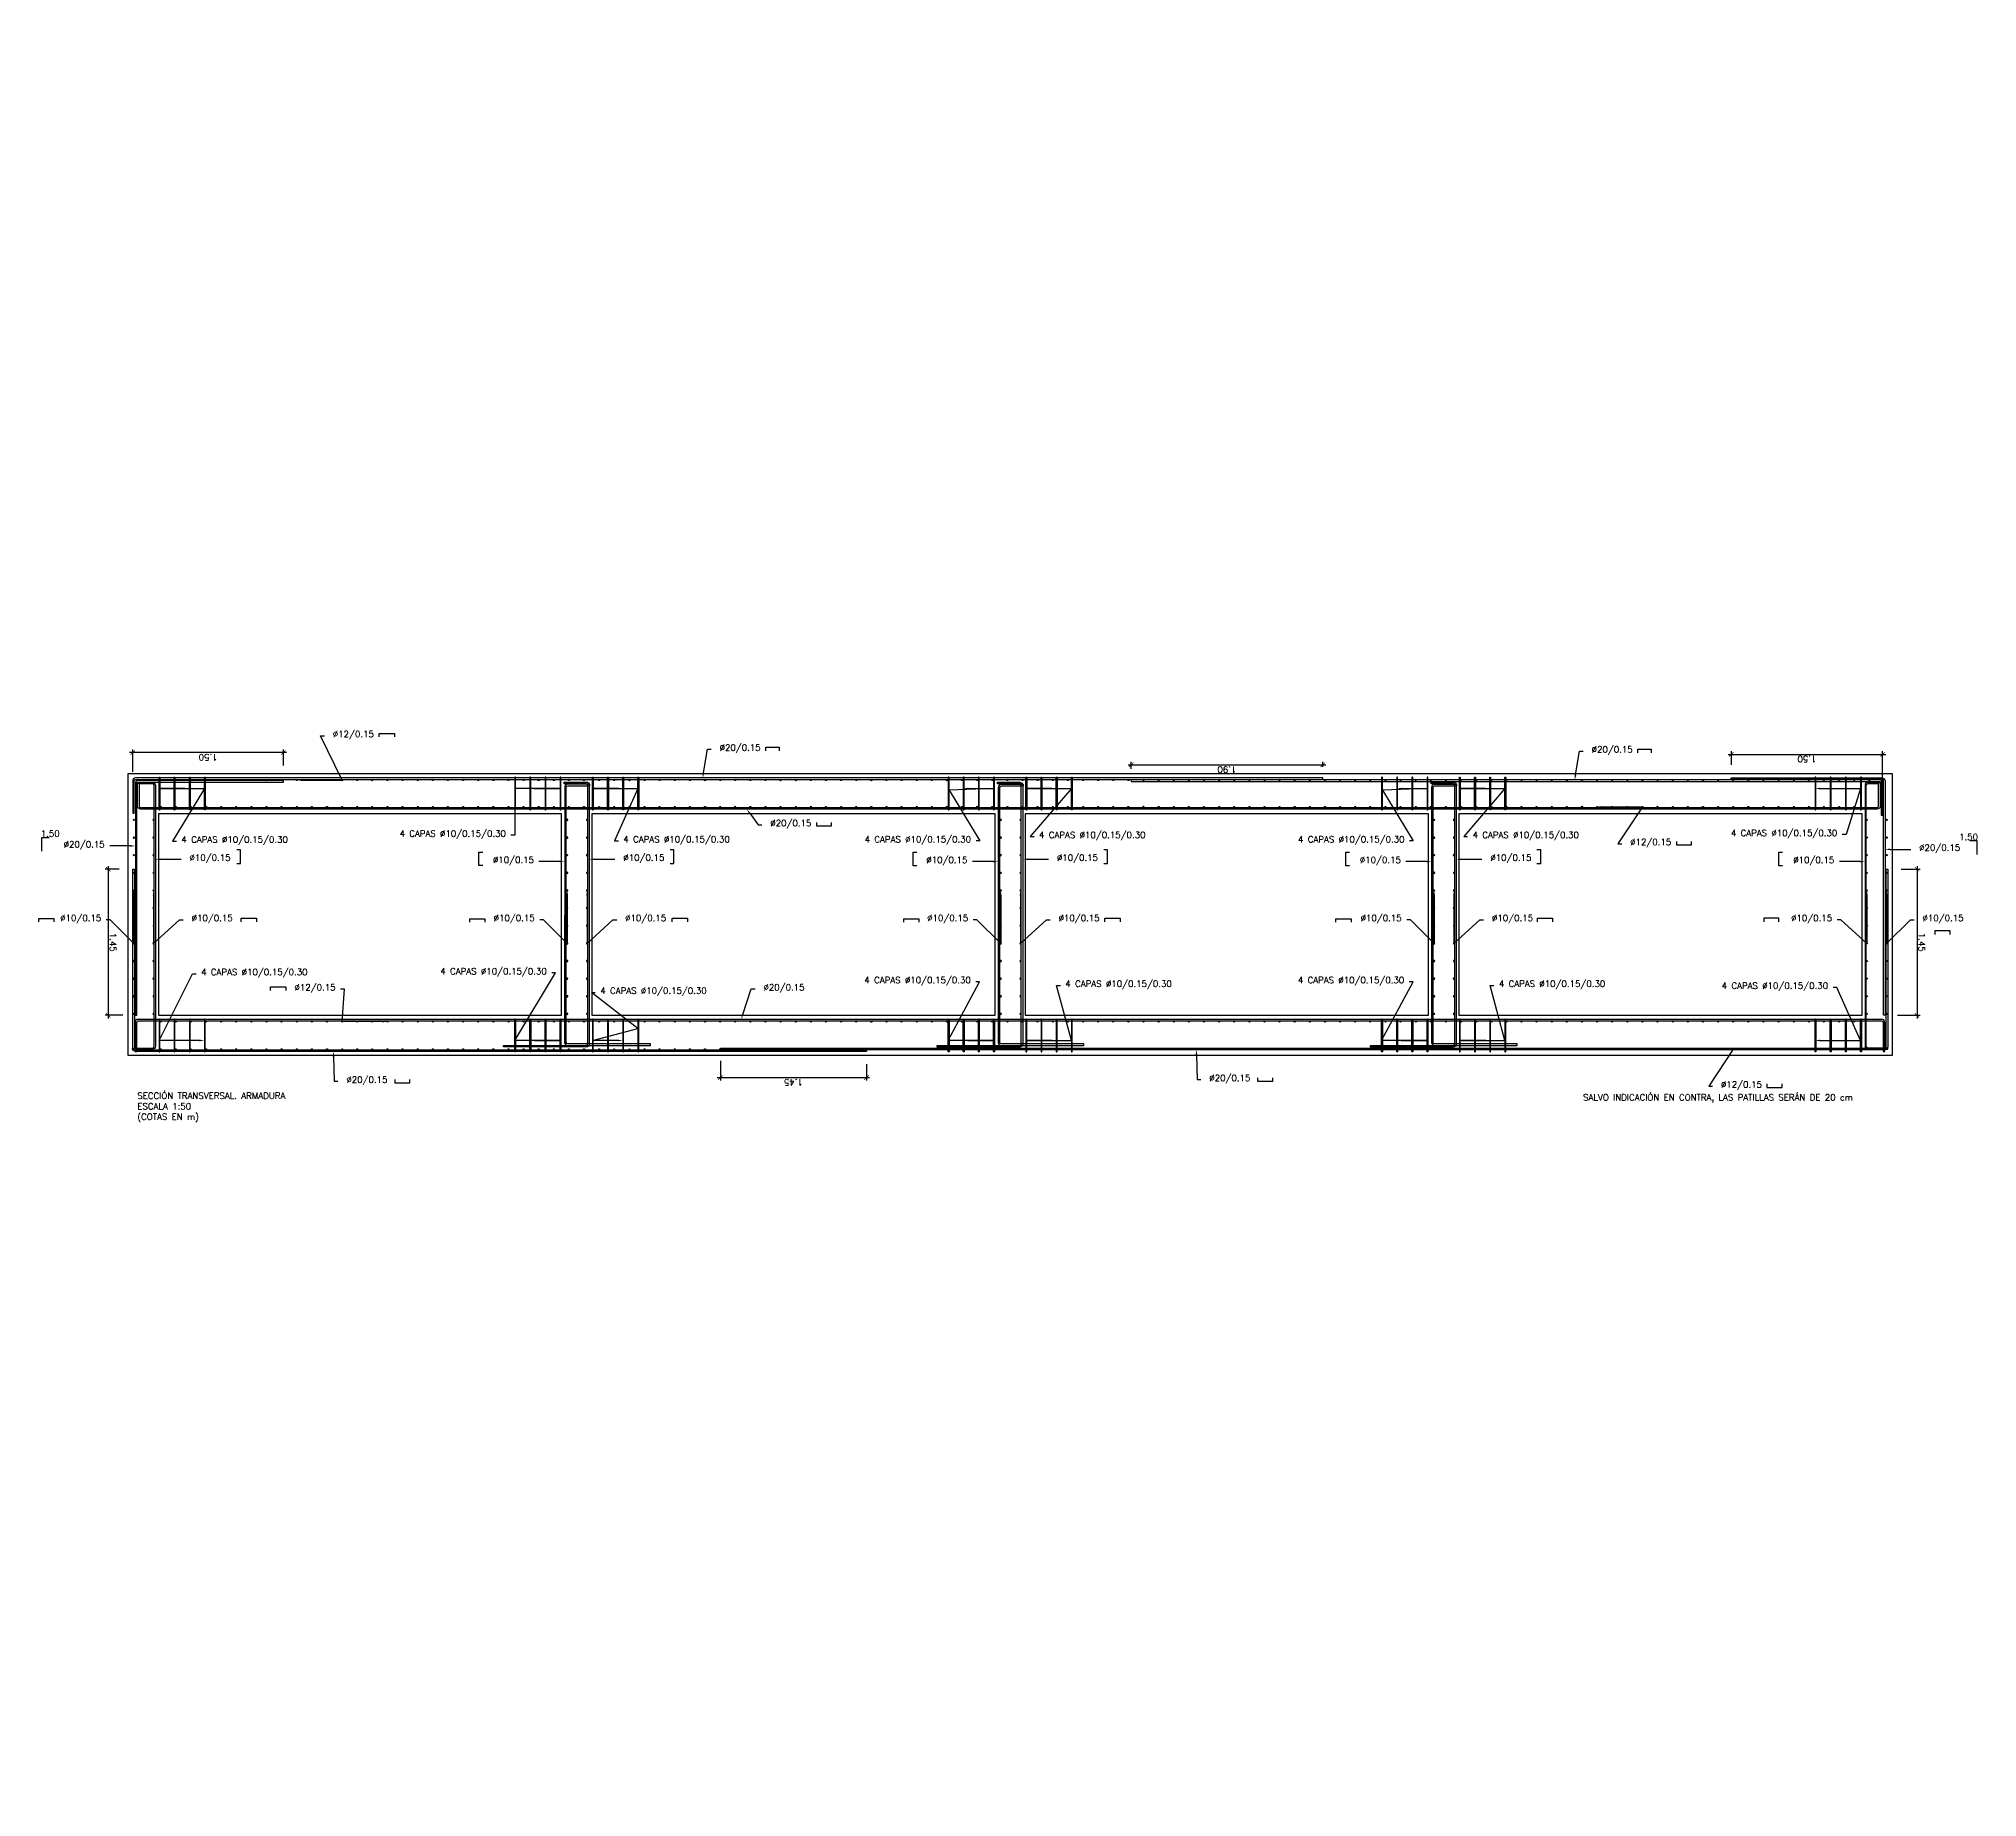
# Model space of a CAD drawing. Header units: metres. Extents: x 1291 to 1536, y 1774 to 1932.
# Drawn here: x 1291.03 to 1310.26, y 1797.61 to 1815.07 of the extents above; entities that cross this region are included whole.
import ezdxf
from ezdxf import colors
from ezdxf.entities.mleader import LeaderData, LeaderLine
from ezdxf.math import Vec2, Vec3

# ---------------------------------------------------------------- set-up
doc = ezdxf.new("R2010")
doc.units = ezdxf.units.M
doc.linetypes.add('CONTINUA', pattern=[0])
for name, color, linetype in [('YPSOM_ARMADURAS', 164, 'Continuous'), ('YPSOM_CONTORNO NEGRO', 2, 'CONTINUA'), ('YPSOM_COTAS', 1, 'Continuous'), ('YPSOM_TITULOS', 2, 'Continuous')]:
    doc.layers.add(name, color=color, linetype=linetype)
doc.styles.add('YPSOM-TEXTO', font='romans.shx')
doc.styles.add('YPSOM_25', font='romans.shx', dxfattribs={"height": 0.0625})
doc.dimstyles.new('YPSOM_25', dxfattribs={"dimscale": 0.025, "dimtxt": 2.5, "dimasz": 1.75, "dimexe": 1.25, "dimexo": 5, "dimtad": 1, "dimzin": 1, "dimdsep": 46, "dimtxsty": 'YPSOM-TEXTO', "dimblk": 'ARCHTICK', "dimcen": 0, "dimdle": 1.25, "dimclrd": 1, "dimclre": 9, "dimclrt": 2, "dimadec": 0, "dimazin": 0, "dimtfac": 1, "dimtmove": 0, "dimatfit": 3, "dimfxl": 1, "dimarcsym": 0})

msp = doc.modelspace()

# ---------------------------------------------------------------- texts
at = {"layer": 'YPSOM_TITULOS', "char_height": 0.0625, "style": 'YPSOM_25'}
for s, width, gutter_width, insert, attachment_point, rotation in [('1.50', 0.1366613, 0.1875, (1291.04543, 1807.20823, 40.44465), 1, 360), ('1.50', 0.1366613, 0.1875, (1310.26334, 1807.17521, 40.44465), 3, 0), ('SECCIÓN TRANSVERSAL. ARMADURA\\PESCALA 1:50\\P(COTAS EN m)', 2.0637841, 0.3125, (1292.0034, 1804.60621, 116.94379), 1, 0), ('SALVO INDICACIÓN EN CONTRA, LAS PATILLAS SERÁN DE 20 cm', 3.7069424, 0.1875, (1306.34603, 1804.58981, 40.44465), 1, 360)]:
    msp.add_mtext_dynamic_manual_height_columns(s, width=width, gutter_width=gutter_width, heights=[0], dxfattribs=dict(at, insert=insert, attachment_point=attachment_point, rotation=rotation))

# ---------------------------------------------------------------- blocks, each defined once
blk = doc.blocks.new('*U83')
at = {"layer": 'YPSOM_ARMADURAS'}
blk.add_circle((0, 0), 0.005, dxfattribs=at)
blk = doc.blocks.new('*U84')
at = {"layer": 'YPSOM_COTAS', "color": 0, "linetype": 'ByBlock', "lineweight": -2, "transparency": 16777216}
for p in [(0, 0), (-0.26, -0.15), (-0.13, -0.075), (-0.649, -0.376), (-0.519, -0.301), (-0.389, -0.226), (-0.909, -0.526), (-0.779, -0.451), (-1.298, -0.752), (-1.168, -0.677), (-1.038, -0.601), (-1.558, -0.902), (-1.428, -0.827), (-1.947, -1.128), (-1.817, -1.052), (-1.687, -0.977), (-2.207, -1.278), (-2.077, -1.203), (-2.596, -1.504), (-2.466, -1.428), (-2.336, -1.353), (-2.985, -1.729), (-2.856, -1.654), (-2.726, -1.579), (-3.245, -1.879), (-3.115, -1.804), (-3.634, -2.105), (-3.505, -2.03), (-3.375, -1.955), (-3.894, -2.255), (-3.764, -2.18), (-4.283, -2.481), (-4.154, -2.406), (-4.024, -2.33), (-4.543, -2.631), (-4.413, -2.556), (-4.932, -2.857), (-4.803, -2.782), (-4.673, -2.706), (-5.192, -3.007), (-5.062, -2.932), (-5.581, -3.233), (-5.452, -3.157), (-5.322, -3.082), (-5.971, -3.458), (-5.841, -3.383), (-5.711, -3.308), (-6.23, -3.608), (-6.101, -3.533), (-6.62, -3.834), (-6.49, -3.759), (-6.36, -3.684), (-6.879, -3.984), (-6.75, -3.909), (-7.269, -4.21), (-7.139, -4.135), (-7.009, -4.06), (-7.528, -4.36), (-7.399, -4.285), (-7.918, -4.586), (-7.788, -4.511), (-7.658, -4.435), (-8.307, -4.811), (-8.177, -4.736), (-8.048, -4.661), (-8.567, -4.962), (-8.437, -4.887), (-8.956, -5.187), (-8.827, -5.112), (-8.697, -5.037), (-9.216, -5.338), (-9.086, -5.262), (-9.605, -5.563), (-9.476, -5.488), (-9.346, -5.413), (-9.865, -5.713), (-9.735, -5.638), (-10.254, -5.939), (-10.125, -5.864), (-9.995, -5.789), (-10.514, -6.089), (-10.384, -6.014), (-10.903, -6.315), (-10.774, -6.24), (-10.644, -6.165), (-11.293, -6.54), (-11.163, -6.465), (-11.033, -6.39), (-11.552, -6.691), (-11.423, -6.616), (-11.942, -6.916), (-11.812, -6.841), (-11.682, -6.766), (-12.201, -7.067), (-12.072, -6.991), (-12.591, -7.292), (-12.461, -7.217), (-12.331, -7.142), (-12.85, -7.443), (-12.721, -7.367), (-13.24, -7.668), (-13.11, -7.593), (-12.98, -7.518), (-13.499, -7.818), (-13.37, -7.743), (-13.889, -8.044), (-13.759, -7.969), (-13.629, -7.894), (-14.278, -8.269), (-14.148, -8.194), (-14.019, -8.119), (-14.538, -8.42), (-14.408, -8.345)]:
    blk.add_blockref('*U83', p, dxfattribs=at)
blk = doc.blocks.new('*U59')
at = {"layer": 'YPSOM_ARMADURAS'}
blk.add_circle((0, 0), 0.005, dxfattribs=at)
blk = doc.blocks.new('*U60')
at = {"layer": 'YPSOM_COTAS', "color": 0, "linetype": 'ByBlock', "lineweight": -2, "transparency": 16777216}
for p in [(0, 0), (-0.26, -0.15), (-0.13, -0.075), (-0.649, -0.376), (-0.519, -0.301), (-0.389, -0.226), (-0.909, -0.526), (-0.779, -0.451), (-1.298, -0.752), (-1.168, -0.677), (-1.038, -0.601), (-1.558, -0.902), (-1.428, -0.827), (-1.947, -1.128), (-1.817, -1.052), (-1.687, -0.977), (-2.207, -1.278), (-2.077, -1.203), (-2.596, -1.504), (-2.466, -1.428), (-2.336, -1.353), (-2.985, -1.729), (-2.856, -1.654), (-2.726, -1.579), (-3.245, -1.879), (-3.115, -1.804), (-3.634, -2.105), (-3.505, -2.03), (-3.375, -1.955), (-3.894, -2.255), (-3.764, -2.18), (-4.283, -2.481), (-4.154, -2.406), (-4.024, -2.33), (-4.543, -2.631), (-4.413, -2.556), (-4.932, -2.857), (-4.803, -2.782), (-4.673, -2.706), (-5.192, -3.007), (-5.062, -2.932), (-5.581, -3.233), (-5.452, -3.157), (-5.322, -3.082), (-5.971, -3.458), (-5.841, -3.383), (-5.711, -3.308), (-6.23, -3.608), (-6.101, -3.533), (-6.62, -3.834), (-6.49, -3.759), (-6.36, -3.684), (-6.879, -3.984), (-6.75, -3.909), (-7.269, -4.21), (-7.139, -4.135), (-7.009, -4.06), (-7.528, -4.36), (-7.399, -4.285), (-7.918, -4.586), (-7.788, -4.511), (-7.658, -4.435), (-8.307, -4.811), (-8.177, -4.736), (-8.048, -4.661), (-8.567, -4.962), (-8.437, -4.887), (-8.956, -5.187), (-8.827, -5.112), (-8.697, -5.037), (-9.216, -5.338), (-9.086, -5.262), (-9.605, -5.563), (-9.476, -5.488), (-9.346, -5.413), (-9.865, -5.713), (-9.735, -5.638), (-10.254, -5.939), (-10.125, -5.864), (-9.995, -5.789), (-10.514, -6.089), (-10.384, -6.014), (-10.903, -6.315), (-10.774, -6.24), (-10.644, -6.165), (-11.293, -6.54), (-11.163, -6.465), (-11.033, -6.39), (-11.552, -6.691), (-11.423, -6.616), (-11.942, -6.916), (-11.812, -6.841), (-11.682, -6.766), (-12.201, -7.067), (-12.072, -6.991), (-12.591, -7.292), (-12.461, -7.217), (-12.331, -7.142), (-12.85, -7.443), (-12.721, -7.367), (-13.24, -7.668), (-13.11, -7.593), (-12.98, -7.518), (-13.499, -7.818), (-13.37, -7.743), (-13.889, -8.044), (-13.759, -7.969), (-13.629, -7.894), (-14.278, -8.269), (-14.148, -8.194), (-14.019, -8.119), (-14.538, -8.42), (-14.408, -8.345), (-14.797, -8.57), (-14.668, -8.495)]:
    blk.add_blockref('*U59', p, dxfattribs=at)
blk = doc.blocks.new('*U81')
at = {"layer": 'YPSOM_ARMADURAS'}
blk.add_circle((0, 0), 0.005, dxfattribs=at)
blk = doc.blocks.new('*U82')
at = {"layer": 'YPSOM_COTAS', "color": 0, "linetype": 'ByBlock', "lineweight": -2, "transparency": 16777216}
for p in [(0, 0), (-0.26, -0.15), (-0.13, -0.075), (-0.649, -0.376), (-0.519, -0.301), (-0.389, -0.226), (-0.909, -0.526), (-0.779, -0.451), (-1.298, -0.752), (-1.168, -0.677), (-1.038, -0.601), (-1.558, -0.902), (-1.428, -0.827), (-1.947, -1.128), (-1.817, -1.052), (-1.687, -0.977), (-2.207, -1.278), (-2.077, -1.203), (-2.596, -1.504), (-2.466, -1.428), (-2.336, -1.353), (-2.985, -1.729), (-2.856, -1.654), (-2.726, -1.579), (-3.245, -1.879), (-3.115, -1.804), (-3.634, -2.105), (-3.505, -2.03), (-3.375, -1.955), (-3.894, -2.255), (-3.764, -2.18), (-4.283, -2.481), (-4.154, -2.406), (-4.024, -2.33), (-4.543, -2.631), (-4.413, -2.556), (-4.932, -2.857), (-4.803, -2.782), (-4.673, -2.706), (-5.192, -3.007), (-5.062, -2.932), (-5.581, -3.233), (-5.452, -3.157), (-5.322, -3.082), (-5.971, -3.458), (-5.841, -3.383), (-5.711, -3.308), (-6.23, -3.608), (-6.101, -3.533), (-6.62, -3.834), (-6.49, -3.759), (-6.36, -3.684), (-6.879, -3.984), (-6.75, -3.909), (-7.269, -4.21), (-7.139, -4.135), (-7.009, -4.06), (-7.528, -4.36), (-7.399, -4.285), (-7.918, -4.586), (-7.788, -4.511), (-7.658, -4.435), (-8.307, -4.811), (-8.177, -4.736), (-8.048, -4.661), (-8.567, -4.962), (-8.437, -4.887), (-8.956, -5.187), (-8.827, -5.112), (-8.697, -5.037), (-9.216, -5.338), (-9.086, -5.262), (-9.605, -5.563), (-9.476, -5.488), (-9.346, -5.413), (-9.865, -5.713), (-9.735, -5.638), (-10.254, -5.939), (-10.125, -5.864), (-9.995, -5.789), (-10.514, -6.089), (-10.384, -6.014), (-10.903, -6.315), (-10.774, -6.24), (-10.644, -6.165), (-11.293, -6.54), (-11.163, -6.465), (-11.033, -6.39), (-11.552, -6.691), (-11.423, -6.616), (-11.942, -6.916), (-11.812, -6.841), (-11.682, -6.766), (-12.201, -7.067), (-12.072, -6.991), (-12.591, -7.292), (-12.461, -7.217), (-12.331, -7.142), (-12.85, -7.443), (-12.721, -7.367), (-13.24, -7.668), (-13.11, -7.593), (-12.98, -7.518), (-13.499, -7.818), (-13.37, -7.743), (-13.889, -8.044), (-13.759, -7.969), (-13.629, -7.894), (-14.278, -8.269), (-14.148, -8.194), (-14.019, -8.119), (-14.538, -8.42), (-14.408, -8.345), (-14.668, -8.495)]:
    blk.add_blockref('*U81', p, dxfattribs=at)
blk = doc.blocks.new('*U69')
at = {"layer": 'YPSOM_ARMADURAS'}
blk.add_circle((0, 0), 0.005, dxfattribs=at)
blk = doc.blocks.new('*U70')
at = {"layer": 'YPSOM_COTAS', "color": 0, "linetype": 'ByBlock', "lineweight": -2, "transparency": 16777216}
for p in [(0, 0), (-0.26, -0.15), (-0.13, -0.075), (-0.649, -0.376), (-0.519, -0.301), (-0.389, -0.226), (-0.909, -0.526), (-0.779, -0.451), (-1.298, -0.752), (-1.168, -0.677), (-1.038, -0.601), (-1.558, -0.902), (-1.428, -0.827), (-1.947, -1.128), (-1.817, -1.052), (-1.687, -0.977), (-2.207, -1.278), (-2.077, -1.203), (-2.596, -1.504), (-2.466, -1.428), (-2.336, -1.353), (-2.985, -1.729), (-2.856, -1.654), (-2.726, -1.579), (-3.245, -1.879), (-3.115, -1.804), (-3.634, -2.105), (-3.505, -2.03), (-3.375, -1.955), (-3.894, -2.255), (-3.764, -2.18), (-4.283, -2.481), (-4.154, -2.406), (-4.024, -2.33), (-4.543, -2.631), (-4.413, -2.556), (-4.932, -2.857), (-4.803, -2.782), (-4.673, -2.706), (-5.192, -3.007), (-5.062, -2.932), (-5.581, -3.233), (-5.452, -3.157), (-5.322, -3.082), (-5.971, -3.458), (-5.841, -3.383), (-5.711, -3.308), (-6.23, -3.608), (-6.101, -3.533), (-6.62, -3.834), (-6.49, -3.759), (-6.36, -3.684), (-6.879, -3.984), (-6.75, -3.909), (-7.269, -4.21), (-7.139, -4.135), (-7.009, -4.06), (-7.528, -4.36), (-7.399, -4.285), (-7.918, -4.586), (-7.788, -4.511), (-7.658, -4.435), (-8.307, -4.811), (-8.177, -4.736), (-8.048, -4.661), (-8.567, -4.962), (-8.437, -4.887), (-8.956, -5.187), (-8.827, -5.112), (-8.697, -5.037), (-9.216, -5.338), (-9.086, -5.262), (-9.605, -5.563), (-9.476, -5.488), (-9.346, -5.413), (-9.865, -5.713), (-9.735, -5.638), (-10.254, -5.939), (-10.125, -5.864), (-9.995, -5.789), (-10.514, -6.089), (-10.384, -6.014), (-10.903, -6.315), (-10.774, -6.24), (-10.644, -6.165), (-11.293, -6.54), (-11.163, -6.465), (-11.033, -6.39), (-11.552, -6.691), (-11.423, -6.616), (-11.942, -6.916), (-11.812, -6.841), (-11.682, -6.766), (-12.201, -7.067), (-12.072, -6.991), (-12.591, -7.292), (-12.461, -7.217), (-12.331, -7.142), (-12.85, -7.443), (-12.721, -7.367), (-13.24, -7.668), (-13.11, -7.593), (-12.98, -7.518), (-13.499, -7.818), (-13.37, -7.743), (-13.889, -8.044), (-13.759, -7.969), (-13.629, -7.894), (-14.278, -8.269), (-14.148, -8.194), (-14.019, -8.119), (-14.538, -8.42), (-14.408, -8.345)]:
    blk.add_blockref('*U69', p, dxfattribs=at)
blk = doc.blocks.new('*U85')
at = {"layer": 'YPSOM_ARMADURAS'}
blk.add_circle((0, 0), 0.006, dxfattribs=at)
blk = doc.blocks.new('*U86')
at = {"layer": 'YPSOM_COTAS', "color": 0, "linetype": 'ByBlock', "lineweight": -2, "transparency": 16777216}
for p in [(0, 0), (0.088, -0.151), (0.175, -0.303), (0.263, -0.454), (0.351, -0.606), (0.439, -0.757), (0.526, -0.909), (0.614, -1.06), (0.702, -1.211), (0.789, -1.363), (0.877, -1.514), (0.965, -1.666)]:
    blk.add_blockref('*U85', p, dxfattribs=at)
blk = doc.blocks.new('*U61')
at = {"layer": 'YPSOM_ARMADURAS'}
blk.add_circle((0, 0), 0.006, dxfattribs=at)
blk = doc.blocks.new('*U62')
at = {"layer": 'YPSOM_COTAS', "color": 0, "linetype": 'ByBlock', "lineweight": -2, "transparency": 16777216}
for p in [(0, 0), (0.088, -0.151), (0.175, -0.303), (0.263, -0.454), (0.351, -0.606), (0.439, -0.757), (0.526, -0.909), (0.614, -1.06), (0.702, -1.211), (0.789, -1.363), (0.877, -1.514), (0.965, -1.666)]:
    blk.add_blockref('*U61', p, dxfattribs=at)
blk = doc.blocks.new('*U63')
at = {"layer": 'YPSOM_ARMADURAS'}
blk.add_circle((0, 0), 0.006, dxfattribs=at)
blk = doc.blocks.new('*U64')
at = {"layer": 'YPSOM_COTAS', "color": 0, "linetype": 'ByBlock', "lineweight": -2, "transparency": 16777216}
for p in [(0, 0), (0.088, -0.151), (0.175, -0.303), (0.263, -0.454), (0.351, -0.606), (0.439, -0.757), (0.526, -0.909), (0.614, -1.06), (0.702, -1.211), (0.789, -1.363), (0.877, -1.514), (0.965, -1.666)]:
    blk.add_blockref('*U63', p, dxfattribs=at)
blk = doc.blocks.new('*U65')
at = {"layer": 'YPSOM_ARMADURAS'}
blk.add_circle((0, 0), 0.006, dxfattribs=at)
blk = doc.blocks.new('*U66')
at = {"layer": 'YPSOM_COTAS', "color": 0, "linetype": 'ByBlock', "lineweight": -2, "transparency": 16777216}
for p in [(0, 0), (0.088, -0.151), (0.175, -0.303), (0.263, -0.454), (0.351, -0.606), (0.439, -0.757), (0.526, -0.909), (0.614, -1.06), (0.702, -1.211), (0.789, -1.363), (0.877, -1.514), (0.965, -1.666)]:
    blk.add_blockref('*U65', p, dxfattribs=at)
blk = doc.blocks.new('*U67')
at = {"layer": 'YPSOM_ARMADURAS'}
blk.add_circle((0, 0), 0.006, dxfattribs=at)
blk = doc.blocks.new('*U68')
at = {"layer": 'YPSOM_COTAS', "color": 0, "linetype": 'ByBlock', "lineweight": -2, "transparency": 16777216}
for p in [(0, 0), (0.088, -0.151), (0.175, -0.303), (0.263, -0.454), (0.351, -0.606), (0.439, -0.757), (0.526, -0.909), (0.614, -1.06), (0.702, -1.211), (0.789, -1.363), (0.877, -1.514), (0.965, -1.666)]:
    blk.add_blockref('*U67', p, dxfattribs=at)
blk = doc.blocks.new('*U71')
at = {"layer": 'YPSOM_ARMADURAS'}
blk.add_circle((0, 0), 0.006, dxfattribs=at)
blk = doc.blocks.new('*U72')
at = {"layer": 'YPSOM_COTAS', "color": 0, "linetype": 'ByBlock', "lineweight": -2, "transparency": 16777216}
for p in [(0, 0), (0.088, -0.151), (0.175, -0.303), (0.263, -0.454), (0.351, -0.606), (0.439, -0.757), (0.526, -0.909), (0.614, -1.06), (0.702, -1.211), (0.789, -1.363), (0.877, -1.514), (0.965, -1.666)]:
    blk.add_blockref('*U71', p, dxfattribs=at)
blk = doc.blocks.new('*U73')
at = {"layer": 'YPSOM_ARMADURAS'}
blk.add_circle((0, 0), 0.006, dxfattribs=at)
blk = doc.blocks.new('*U74')
at = {"layer": 'YPSOM_COTAS', "color": 0, "linetype": 'ByBlock', "lineweight": -2, "transparency": 16777216}
for p in [(0, 0), (0.088, -0.151), (0.175, -0.303), (0.263, -0.454), (0.351, -0.606), (0.439, -0.757), (0.526, -0.909), (0.614, -1.06), (0.702, -1.211), (0.789, -1.363), (0.877, -1.514), (0.965, -1.666)]:
    blk.add_blockref('*U73', p, dxfattribs=at)
blk = doc.blocks.new('*U75')
at = {"layer": 'YPSOM_ARMADURAS'}
blk.add_circle((0, 0), 0.006, dxfattribs=at)
blk = doc.blocks.new('*U76')
at = {"layer": 'YPSOM_COTAS', "color": 0, "linetype": 'ByBlock', "lineweight": -2, "transparency": 16777216}
for p in [(0, 0), (0.088, -0.151), (0.175, -0.303), (0.263, -0.454), (0.351, -0.606), (0.439, -0.757), (0.526, -0.909), (0.614, -1.06), (0.702, -1.211), (0.789, -1.363), (0.877, -1.514), (0.965, -1.666)]:
    blk.add_blockref('*U75', p, dxfattribs=at)
blk = doc.blocks.new('_ArchTick')
at = {"color": 0, "linetype": 'ByBlock', "const_width": 0.15}
blk.add_lwpolyline([(-0.5, -0.5), (0.5, 0.5)], dxfattribs=at)
blk = doc.blocks.new('*D87')
at = {"layer": 'Defpoints', "color": 0, "transparency": 16777216}
for p in [(1309.316, 1807.963), (1307.816, 1807.735), (1309.316, 1807.379)]:
    blk.add_point(p, dxfattribs=at)
at = {"layer": 'YPSOM_COTAS', "color": 1, "lineweight": -2, "transparency": 16777216}
blk.add_line((1307.785, 1807.963), (1309.347, 1807.963), dxfattribs=at)
at = {"layer": 'YPSOM_COTAS', "color": 9, "lineweight": -2, "transparency": 16777216}
for p, q in [((1307.816, 1807.86), (1307.816, 1807.994)), ((1309.316, 1807.504), (1309.316, 1807.994))]:
    blk.add_line(p, q, dxfattribs=at)
at = {"layer": 'YPSOM_COTAS', "color": 1, "lineweight": -2, "transparency": 16777216, "xscale": 0.04375, "yscale": 0.04375, "zscale": 0.04375, "rotation": 180}
blk.add_blockref('_ArchTick', (1307.816, 1807.963), dxfattribs=at)
at = {"layer": 'YPSOM_COTAS', "color": 1, "lineweight": -2, "transparency": 16777216, "xscale": 0.04375, "yscale": 0.04375, "zscale": 0.04375}
blk.add_blockref('_ArchTick', (1309.316, 1807.963), dxfattribs=at)
at = {"layer": 'YPSOM_COTAS', "color": 2, "transparency": 16777216, "insert": (1308.566, 1807.916), "char_height": 0.0625, "attachment_point": 5, "rotation": 180, "style": 'YPSOM-TEXTO'}
blk.add_mtext('1.50', dxfattribs=at)
blk = doc.blocks.new('*D88')
at = {"layer": 'Defpoints', "color": 0, "transparency": 16777216}
for p in [(1291.957, 1807.981), (1291.957, 1807.664), (1293.453, 1807.729)]:
    blk.add_point(p, dxfattribs=at)
at = {"layer": 'YPSOM_COTAS', "color": 9, "lineweight": -2, "transparency": 16777216}
for p, q in [((1291.957, 1807.789), (1291.957, 1808.013)), ((1293.453, 1807.854), (1293.453, 1808.013))]:
    blk.add_line(p, q, dxfattribs=at)
at = {"layer": 'YPSOM_COTAS', "color": 1, "lineweight": -2, "transparency": 16777216}
blk.add_line((1293.484, 1807.981), (1291.926, 1807.981), dxfattribs=at)
at = {"layer": 'YPSOM_COTAS', "color": 1, "lineweight": -2, "transparency": 16777216, "xscale": 0.04375, "yscale": 0.04375, "zscale": 0.04375, "rotation": 180}
blk.add_blockref('_ArchTick', (1291.957, 1807.981), dxfattribs=at)
at = {"layer": 'YPSOM_COTAS', "color": 1, "lineweight": -2, "transparency": 16777216, "xscale": 0.04375, "yscale": 0.04375, "zscale": 0.04375}
blk.add_blockref('_ArchTick', (1293.453, 1807.981), dxfattribs=at)
at = {"layer": 'YPSOM_COTAS', "color": 2, "transparency": 16777216, "insert": (1292.705, 1807.935), "char_height": 0.0625, "attachment_point": 5, "rotation": 180, "style": 'YPSOM-TEXTO'}
blk.add_mtext('1.50', dxfattribs=at)
blk = doc.blocks.new('*D89')
at = {"layer": 'Defpoints', "color": 0, "transparency": 16777216}
for p in [(1309.376, 1806.824), (1309.341, 1805.374), (1309.658, 1805.374)]:
    blk.add_point(p, dxfattribs=at)
at = {"layer": 'YPSOM_COTAS', "color": 1, "lineweight": -2, "transparency": 16777216}
blk.add_line((1309.658, 1806.855), (1309.658, 1805.343), dxfattribs=at)
at = {"layer": 'YPSOM_COTAS', "color": 9, "lineweight": -2, "transparency": 16777216}
for p, q in [((1309.501, 1806.824), (1309.689, 1806.824)), ((1309.466, 1805.374), (1309.689, 1805.374))]:
    blk.add_line(p, q, dxfattribs=at)
at = {"layer": 'YPSOM_COTAS', "color": 1, "lineweight": -2, "transparency": 16777216, "xscale": 0.04375, "yscale": 0.04375, "zscale": 0.04375}
for p, rotation in [((1309.658, 1806.824), 90), ((1309.658, 1805.374), 270)]:
    blk.add_blockref('_ArchTick', p, dxfattribs=dict(at, rotation=rotation))
at = {"layer": 'YPSOM_COTAS', "color": 2, "transparency": 16777216, "insert": (1309.705, 1806.099), "char_height": 0.0625, "attachment_point": 5, "rotation": 270, "style": 'YPSOM-TEXTO'}
blk.add_mtext('1.45', dxfattribs=at)
blk = doc.blocks.new('*D90')
at = {"layer": 'Defpoints', "color": 0, "transparency": 16777216}
for p in [(1291.949, 1806.824), (1291.715, 1805.374), (1291.984, 1805.374)]:
    blk.add_point(p, dxfattribs=at)
at = {"layer": 'YPSOM_COTAS', "color": 1, "lineweight": -2, "transparency": 16777216}
blk.add_line((1291.715, 1806.855), (1291.715, 1805.343), dxfattribs=at)
at = {"layer": 'YPSOM_COTAS', "color": 9, "lineweight": -2, "transparency": 16777216}
for p, q in [((1291.824, 1806.824), (1291.684, 1806.824)), ((1291.859, 1805.374), (1291.684, 1805.374))]:
    blk.add_line(p, q, dxfattribs=at)
at = {"layer": 'YPSOM_COTAS', "color": 1, "lineweight": -2, "transparency": 16777216, "xscale": 0.04375, "yscale": 0.04375, "zscale": 0.04375}
for p, rotation in [((1291.715, 1806.824), 90), ((1291.715, 1805.374), 270)]:
    blk.add_blockref('_ArchTick', p, dxfattribs=dict(at, rotation=rotation))
at = {"layer": 'YPSOM_COTAS', "color": 2, "transparency": 16777216, "insert": (1291.762, 1806.099), "char_height": 0.0625, "attachment_point": 5, "rotation": 270, "style": 'YPSOM-TEXTO'}
blk.add_mtext('1.45', dxfattribs=at)
blk = doc.blocks.new('*U77')
at = {"layer": 'YPSOM_ARMADURAS'}
blk.add_circle((0, 0), 0.006, dxfattribs=at)
blk = doc.blocks.new('*U78')
at = {"layer": 'YPSOM_COTAS', "color": 0, "linetype": 'ByBlock', "lineweight": -2, "transparency": 16777216}
for p in [(0, 0), (0.088, -0.151), (0.175, -0.303), (0.263, -0.454), (0.351, -0.606), (0.439, -0.757), (0.526, -0.909), (0.614, -1.06), (0.702, -1.211), (0.789, -1.363), (0.877, -1.514), (0.965, -1.666)]:
    blk.add_blockref('*U77', p, dxfattribs=at)
blk = doc.blocks.new('*U79')
at = {"layer": 'YPSOM_ARMADURAS'}
blk.add_circle((0, 0), 0.006, dxfattribs=at)
blk = doc.blocks.new('*U80')
at = {"layer": 'YPSOM_COTAS', "color": 0, "linetype": 'ByBlock', "lineweight": -2, "transparency": 16777216}
for p in [(0, 0), (0.088, -0.151), (0.175, -0.303), (0.263, -0.454), (0.351, -0.606), (0.439, -0.757), (0.526, -0.909), (0.614, -1.06), (0.702, -1.211), (0.789, -1.363), (0.877, -1.514), (0.965, -1.666)]:
    blk.add_blockref('*U79', p, dxfattribs=at)
blk = doc.blocks.new('*D91')
at = {"layer": 'Defpoints', "color": 0, "transparency": 16777216}
for p in [(1297.787, 1805.048), (1299.237, 1805.015), (1299.237, 1804.756)]:
    blk.add_point(p, dxfattribs=at)
at = {"layer": 'YPSOM_COTAS', "color": 9, "lineweight": -2, "transparency": 16777216}
for p, q in [((1297.787, 1804.923), (1297.787, 1804.725)), ((1299.237, 1804.89), (1299.237, 1804.725))]:
    blk.add_line(p, q, dxfattribs=at)
at = {"layer": 'YPSOM_COTAS', "color": 1, "lineweight": -2, "transparency": 16777216}
blk.add_line((1297.756, 1804.756), (1299.268, 1804.756), dxfattribs=at)
at = {"layer": 'YPSOM_COTAS', "color": 1, "lineweight": -2, "transparency": 16777216, "xscale": 0.04375, "yscale": 0.04375, "zscale": 0.04375, "rotation": 180}
blk.add_blockref('_ArchTick', (1297.787, 1804.756), dxfattribs=at)
at = {"layer": 'YPSOM_COTAS', "color": 1, "lineweight": -2, "transparency": 16777216, "xscale": 0.04375, "yscale": 0.04375, "zscale": 0.04375}
blk.add_blockref('_ArchTick', (1299.237, 1804.756), dxfattribs=at)
at = {"layer": 'YPSOM_COTAS', "color": 2, "transparency": 16777216, "insert": (1298.512, 1804.709), "char_height": 0.0625, "attachment_point": 5, "rotation": 180, "style": 'YPSOM-TEXTO'}
blk.add_mtext('1.45', dxfattribs=at)
blk = doc.blocks.new('*D92')
at = {"layer": 'Defpoints', "color": 0, "transparency": 16777216}
for p in [(1303.762, 1807.859), (1301.862, 1807.694), (1303.762, 1807.713)]:
    blk.add_point(p, dxfattribs=at)
at = {"layer": 'YPSOM_COTAS', "color": 1, "lineweight": -2, "transparency": 16777216}
blk.add_line((1301.831, 1807.859), (1303.793, 1807.859), dxfattribs=at)
at = {"layer": 'YPSOM_COTAS', "color": 9, "lineweight": -2, "transparency": 16777216}
for p, q in [((1301.862, 1807.819), (1301.862, 1807.89)), ((1303.762, 1807.838), (1303.762, 1807.89))]:
    blk.add_line(p, q, dxfattribs=at)
at = {"layer": 'YPSOM_COTAS', "color": 1, "lineweight": -2, "transparency": 16777216, "xscale": 0.04375, "yscale": 0.04375, "zscale": 0.04375, "rotation": 180}
blk.add_blockref('_ArchTick', (1301.862, 1807.859), dxfattribs=at)
at = {"layer": 'YPSOM_COTAS', "color": 1, "lineweight": -2, "transparency": 16777216, "xscale": 0.04375, "yscale": 0.04375, "zscale": 0.04375}
blk.add_blockref('_ArchTick', (1303.762, 1807.859), dxfattribs=at)
at = {"layer": 'YPSOM_COTAS', "color": 2, "transparency": 16777216, "insert": (1302.812, 1807.812), "char_height": 0.0625, "attachment_point": 5, "rotation": 180, "style": 'YPSOM-TEXTO'}
blk.add_mtext('1.90', dxfattribs=at)

# ---------------------------------------------------------------- dimensions: what is measured, and where the dimension line sits
at = {"layer": 'YPSOM_COTAS'}
for base, p1, p2, picture, middle in [((1291.95721, 1807.98141, 40.44465), (1293.45321, 1807.72909, 40.44465), (1291.95721, 1807.6638, 40.44465), '*D88', (1292.70521, 1807.93454, 40.44465)), ((1303.76221, 1807.85861, 40.44465), (1301.86221, 1807.69442, 40.44465), (1303.76221, 1807.71309, 40.44465), '*D92', (1302.81221, 1807.81173, 40.44465)), ((1309.31582, 1807.96267, 40.44465), (1307.81582, 1807.73522, 40.44465), (1309.31582, 1807.37909, 40.44465), '*D87', (1308.56582, 1807.91579, 40.44465)), ((1299.23721, 1804.75579, 40.44465), (1297.78721, 1805.0475, 40.44465), (1299.23721, 1805.01463, 40.44465), '*D91', (1298.51221, 1804.70891, 40.44465))]:
    dim = msp.add_linear_dim(base=base, p1=p1, p2=p2, dimstyle='YPSOM_25', dxfattribs=at)
    dim.commit()
    dim.dimension.update_dxf_attribs({"geometry": picture, "text_midpoint": middle})
for base, p1, p2, picture, middle in [((1291.71493, 1805.37409, 40.44465), (1291.94877, 1806.82409, 40.44465), (1291.9837, 1805.37409, 40.44465), '*D90', (1291.7618, 1806.09909, 40.44465)), ((1309.65821, 1805.37409, 40.44465), (1309.37594, 1806.82409, 40.44465), (1309.34072, 1805.37409, 40.44465), '*D89', (1309.70509, 1806.09909, 40.44465))]:
    dim = msp.add_linear_dim(base=base, p1=p1, p2=p2, angle=90, dimstyle='YPSOM_25', dxfattribs=at)
    dim.commit()
    dim.dimension.update_dxf_attribs({"geometry": picture, "text_midpoint": middle})

# ---------------------------------------------------------------- linework, layer by layer
at = {"layer": 'YPSOM_ARMADURAS', "elevation": 40.44465}
for points in [[(1291.95534, 1805.0481), (1292.15221, 1805.0481, 0.41421356), (1292.17021, 1805.0661), (1292.17021, 1807.65362, 0.41421356), (1292.15221, 1807.67162), (1292.02486, 1807.67162), (1292.02486, 1807.68362), (1292.15221, 1807.68362, -0.41421356), (1292.18221, 1807.65362), (1292.18221, 1805.0661, -0.41421356), (1292.15221, 1805.0361), (1291.95534, 1805.0361)], [(1303.76221, 1807.71309), (1303.76221, 1807.72909), (1291.98721, 1807.72909, 0.41421356), (1291.95721, 1807.69909), (1291.95721, 1807.37909), (1291.97321, 1807.37909), (1291.97321, 1807.69909, -0.41421356), (1291.98721, 1807.71309)], [(1291.9997, 1805.37409), (1291.9997, 1807.67428, -0.41421356), (1292.0137, 1807.68828), (1293.45321, 1807.68828), (1293.45321, 1807.70428), (1292.0137, 1807.70428, 0.41421356), (1291.9837, 1807.67428), (1291.9837, 1805.37409)], [(1309.29342, 1807.68527), (1309.29342, 1807.44909, -0.41421356), (1309.26342, 1807.41909), (1292.03561, 1807.41909, -0.41421356), (1292.00561, 1807.44909), (1292.00561, 1807.67584), (1292.02161, 1807.67584), (1292.02161, 1807.44909, 0.41421356), (1292.03561, 1807.43509), (1309.26342, 1807.43509, 0.41421356), (1309.27742, 1807.44909), (1309.27742, 1807.68527)], [(1292.21871, 1807.41509), (1292.21871, 1807.73309, -1), (1292.22671, 1807.73309), (1292.22671, 1807.41509, -1)], [(1292.36871, 1807.41509), (1292.36871, 1807.73309, -1), (1292.37671, 1807.73309), (1292.37671, 1807.41509, -1)], [(1292.51933, 1807.41517), (1292.51933, 1807.73317, -1), (1292.52733, 1807.73317), (1292.52733, 1807.41517, -1)], [(1292.66933, 1807.41517), (1292.66933, 1807.73317, -1), (1292.67733, 1807.73317), (1292.67733, 1807.41517, -1)], [(1295.7551, 1807.41517), (1295.7551, 1807.73317, 1), (1295.7471, 1807.73317), (1295.7471, 1807.41517, 1)], [(1295.9051, 1807.41517), (1295.9051, 1807.73317, 1), (1295.8971, 1807.73317), (1295.8971, 1807.41517, 1)], [(1296.05571, 1807.41509), (1296.05571, 1807.73309, 1), (1296.04771, 1807.73309), (1296.04771, 1807.41509, 1)], [(1296.20571, 1807.41509), (1296.20571, 1807.73309, 1), (1296.19771, 1807.73309), (1296.19771, 1807.41509, 1)], [(1297.09221, 1805.08981), (1296.27221, 1805.08981, -0.41421356), (1296.25821, 1805.10381), (1296.25852, 1807.6366, -0.41421356), (1296.27252, 1807.6506), (1296.49252, 1807.6506), (1296.49252, 1807.6666), (1296.27252, 1807.6666, 0.41421356), (1296.24252, 1807.6366), (1296.24221, 1805.10381, 0.41421356), (1296.27221, 1805.07381), (1297.09221, 1805.07381)], [(1296.51871, 1807.41509), (1296.51871, 1807.73309, -1), (1296.52671, 1807.73309), (1296.52671, 1807.41509, -1)], [(1296.66871, 1807.41509), (1296.66871, 1807.73309, -1), (1296.67671, 1807.73309), (1296.67671, 1807.41509, -1)], [(1296.81933, 1807.41517), (1296.81933, 1807.73317, -1), (1296.82733, 1807.73317), (1296.82733, 1807.41517, -1)], [(1296.96933, 1807.41517), (1296.96933, 1807.73317, -1), (1296.97733, 1807.73317), (1296.97733, 1807.41517, -1)], [(1300.0551, 1807.41517), (1300.0551, 1807.73317, 1), (1300.0471, 1807.73317), (1300.0471, 1807.41517, 1)], [(1300.2051, 1807.41517), (1300.2051, 1807.73317, 1), (1300.1971, 1807.73317), (1300.1971, 1807.41517, 1)], [(1300.35571, 1807.41509), (1300.35571, 1807.73309, 1), (1300.34771, 1807.73309), (1300.34771, 1807.41509, 1)], [(1300.50571, 1807.41509), (1300.50571, 1807.73309, 1), (1300.49771, 1807.73309), (1300.49771, 1807.41509, 1)], [(1301.39221, 1805.08981), (1300.57221, 1805.08981, -0.41421356), (1300.55821, 1805.10381), (1300.55852, 1807.63537, -0.41421356), (1300.57252, 1807.64937), (1300.79252, 1807.64937), (1300.79252, 1807.66537), (1300.57252, 1807.66537, 0.41421356), (1300.54252, 1807.63537), (1300.54221, 1805.10381, 0.41421356), (1300.57221, 1805.07381), (1301.39221, 1805.07381)], [(1300.81871, 1807.41509), (1300.81871, 1807.73309, -1), (1300.82671, 1807.73309), (1300.82671, 1807.41509, -1)], [(1300.96871, 1807.41509), (1300.96871, 1807.73309, -1), (1300.97671, 1807.73309), (1300.97671, 1807.41509, -1)], [(1301.11933, 1807.41517), (1301.11933, 1807.73317, -1), (1301.12733, 1807.73317), (1301.12733, 1807.41517, -1)], [(1301.26933, 1807.41517), (1301.26933, 1807.73317, -1), (1301.27733, 1807.73317), (1301.27733, 1807.41517, -1)], [(1301.86221, 1807.71042), (1301.86221, 1807.69442), (1309.2889, 1807.69442, -0.41421356), (1309.3029, 1807.68042), (1309.3029, 1807.36042), (1309.3189, 1807.36042), (1309.3189, 1807.68042, 0.41421356), (1309.2889, 1807.71042)], [(1304.3551, 1807.41517), (1304.3551, 1807.73317, 1), (1304.3471, 1807.73317), (1304.3471, 1807.41517, 1)], [(1304.5051, 1807.41517), (1304.5051, 1807.73317, 1), (1304.4971, 1807.73317), (1304.4971, 1807.41517, 1)], [(1304.65571, 1807.41509), (1304.65571, 1807.73309, 1), (1304.64771, 1807.73309), (1304.64771, 1807.41509, 1)], [(1304.80571, 1807.41509), (1304.80571, 1807.73309, 1), (1304.79771, 1807.73309), (1304.79771, 1807.41509, 1)], [(1305.69221, 1805.08981), (1304.87221, 1805.08981, -0.41421356), (1304.85821, 1805.10381), (1304.85852, 1807.63537, -0.41421356), (1304.87252, 1807.64937), (1305.09252, 1807.64937), (1305.09252, 1807.66537), (1304.87252, 1807.66537, 0.41421356), (1304.84252, 1807.63537), (1304.84221, 1805.10381, 0.41421356), (1304.87221, 1805.07381), (1305.69221, 1805.07381)], [(1305.11871, 1807.41509), (1305.11871, 1807.73309, -1), (1305.12671, 1807.73309), (1305.12671, 1807.41509, -1)], [(1305.26871, 1807.41509), (1305.26871, 1807.73309, -1), (1305.27671, 1807.73309), (1305.27671, 1807.41509, -1)], [(1305.41933, 1807.41517), (1305.41933, 1807.73317, -1), (1305.42733, 1807.73317), (1305.42733, 1807.41517, -1)], [(1305.56933, 1807.41517), (1305.56933, 1807.73317, -1), (1305.57733, 1807.73317), (1305.57733, 1807.41517, -1)], [(1309.32472, 1805.37409), (1309.32472, 1807.69993, 0.41421356), (1309.31072, 1807.71393), (1307.81582, 1807.71393), (1307.81582, 1807.72993), (1309.31072, 1807.72993, -0.41421356), (1309.34072, 1807.69993), (1309.34072, 1805.37409)], [(1308.6551, 1807.41517), (1308.6551, 1807.73317, 1), (1308.6471, 1807.73317), (1308.6471, 1807.41517, 1)], [(1308.8051, 1807.41517), (1308.8051, 1807.73317, 1), (1308.7971, 1807.73317), (1308.7971, 1807.41517, 1)], [(1308.95571, 1807.41509), (1308.95571, 1807.73309, 1), (1308.94771, 1807.73309), (1308.94771, 1807.41509, 1)], [(1309.10571, 1807.41509), (1309.10571, 1807.73309, 1), (1309.09771, 1807.73309), (1309.09771, 1807.41509, 1)], [(1309.36909, 1805.0481), (1309.17221, 1805.0481, -0.41421356), (1309.15421, 1805.0661), (1309.15421, 1807.65493, -0.41421356), (1309.17221, 1807.67293), (1309.27441, 1807.67293), (1309.27441, 1807.68493), (1309.17221, 1807.68493, 0.41421356), (1309.14221, 1807.65493), (1309.14221, 1805.0661, 0.41421356), (1309.17221, 1805.0361), (1309.36909, 1805.0361)], [(1299.23721, 1805.03063), (1299.23721, 1805.01463), (1291.98743, 1805.01463, -0.41421356), (1291.95743, 1805.04463), (1291.95743, 1806.82409), (1291.97343, 1806.82409), (1291.97343, 1805.04463, 0.41421356), (1291.98743, 1805.03063)], [(1297.78721, 1805.0315), (1297.78721, 1805.0475), (1309.33721, 1805.0475, 0.41421356), (1309.35121, 1805.0615), (1309.35121, 1806.82409), (1309.36721, 1806.82409), (1309.36721, 1805.0615, -0.41421356), (1309.33721, 1805.0315)], [(1309.33825, 1805.01382), (1309.33825, 1805.30341, 0.41421356), (1309.30825, 1805.33341), (1292.01084, 1805.33341, 0.41421356), (1291.98084, 1805.30341), (1291.98084, 1805.01461), (1291.99684, 1805.01461), (1291.99684, 1805.30341, -0.41421356), (1292.01084, 1805.31741), (1309.30825, 1805.31741, -0.41421356), (1309.32225, 1805.30341), (1309.32225, 1805.01382)], [(1292.21871, 1805.33309), (1292.21871, 1805.01509, 1), (1292.22671, 1805.01509), (1292.22671, 1805.33309, 1)], [(1292.36871, 1805.33309), (1292.36871, 1805.01509, 1), (1292.37671, 1805.01509), (1292.37671, 1805.33309, 1)], [(1292.51933, 1805.33302), (1292.51933, 1805.01502, 1), (1292.52733, 1805.01502), (1292.52733, 1805.33302, 1)], [(1292.66933, 1805.33302), (1292.66933, 1805.01502, 1), (1292.67733, 1805.01502), (1292.67733, 1805.33302, 1)], [(1295.7551, 1805.33302), (1295.7551, 1805.01502, -1), (1295.7471, 1805.01502), (1295.7471, 1805.33302, -1)], [(1295.9051, 1805.33302), (1295.9051, 1805.01502, -1), (1295.8971, 1805.01502), (1295.8971, 1805.33302, -1)], [(1296.05571, 1805.33309), (1296.05571, 1805.01509, -1), (1296.04771, 1805.01509), (1296.04771, 1805.33309, -1)], [(1296.20571, 1805.33309), (1296.20571, 1805.01509, -1), (1296.19771, 1805.01509), (1296.19771, 1805.33309, -1)], [(1296.51871, 1805.33309), (1296.51871, 1805.01509, 1), (1296.52671, 1805.01509), (1296.52671, 1805.33309, 1)], [(1296.66871, 1805.33309), (1296.66871, 1805.01509, 1), (1296.67671, 1805.01509), (1296.67671, 1805.33309, 1)], [(1296.81933, 1805.33302), (1296.81933, 1805.01502, 1), (1296.82733, 1805.01502), (1296.82733, 1805.33302, 1)], [(1296.96933, 1805.33302), (1296.96933, 1805.01502, 1), (1296.97733, 1805.01502), (1296.97733, 1805.33302, 1)], [(1300.0551, 1805.33302), (1300.0551, 1805.01502, -1), (1300.0471, 1805.01502), (1300.0471, 1805.33302, -1)], [(1300.2051, 1805.33302), (1300.2051, 1805.01502, -1), (1300.1971, 1805.01502), (1300.1971, 1805.33302, -1)], [(1300.35571, 1805.33309), (1300.35571, 1805.01509, -1), (1300.34771, 1805.01509), (1300.34771, 1805.33309, -1)], [(1300.50571, 1805.33309), (1300.50571, 1805.01509, -1), (1300.49771, 1805.01509), (1300.49771, 1805.33309, -1)], [(1300.81871, 1805.33309), (1300.81871, 1805.01509, 1), (1300.82671, 1805.01509), (1300.82671, 1805.33309, 1)], [(1300.96871, 1805.33309), (1300.96871, 1805.01509, 1), (1300.97671, 1805.01509), (1300.97671, 1805.33309, 1)], [(1301.11933, 1805.33302), (1301.11933, 1805.01502, 1), (1301.12733, 1805.01502), (1301.12733, 1805.33302, 1)], [(1301.26933, 1805.33302), (1301.26933, 1805.01502, 1), (1301.27733, 1805.01502), (1301.27733, 1805.33302, 1)], [(1304.3551, 1805.33302), (1304.3551, 1805.01502, -1), (1304.3471, 1805.01502), (1304.3471, 1805.33302, -1)], [(1304.5051, 1805.33302), (1304.5051, 1805.01502, -1), (1304.4971, 1805.01502), (1304.4971, 1805.33302, -1)], [(1304.65571, 1805.33309), (1304.65571, 1805.01509, -1), (1304.64771, 1805.01509), (1304.64771, 1805.33309, -1)], [(1304.80571, 1805.33309), (1304.80571, 1805.01509, -1), (1304.79771, 1805.01509), (1304.79771, 1805.33309, -1)], [(1305.11871, 1805.33309), (1305.11871, 1805.01509, 1), (1305.12671, 1805.01509), (1305.12671, 1805.33309, 1)], [(1305.26871, 1805.33309), (1305.26871, 1805.01509, 1), (1305.27671, 1805.01509), (1305.27671, 1805.33309, 1)], [(1305.41933, 1805.33302), (1305.41933, 1805.01502, 1), (1305.42733, 1805.01502), (1305.42733, 1805.33302, 1)], [(1305.56933, 1805.33302), (1305.56933, 1805.01502, 1), (1305.57733, 1805.01502), (1305.57733, 1805.33302, 1)], [(1308.6551, 1805.33302), (1308.6551, 1805.01502, -1), (1308.6471, 1805.01502), (1308.6471, 1805.33302, -1)], [(1308.8051, 1805.33302), (1308.8051, 1805.01502, -1), (1308.7971, 1805.01502), (1308.7971, 1805.33302, -1)], [(1308.95571, 1805.33309), (1308.95571, 1805.01509, -1), (1308.94771, 1805.01509), (1308.94771, 1805.33309, -1)], [(1309.10571, 1805.33309), (1309.10571, 1805.01509, -1), (1309.09771, 1805.01509), (1309.09771, 1805.33309, -1)]]:
    msp.add_lwpolyline(points, format="xyb", close=True, dxfattribs=at)
for points in [[(1296.23662, 1807.67216), (1296.23662, 1807.68816), (1296.45662, 1807.68816, -0.41421356), (1296.48662, 1807.65816), (1296.48662, 1805.08951, -0.41421356), (1296.45662, 1805.05951), (1295.63662, 1805.05951), (1295.63662, 1805.07551), (1296.45662, 1805.07551, 0.41421356), (1296.47062, 1805.08951), (1296.47062, 1807.65816, 0.41421356), (1296.45662, 1807.67216), (1296.23662, 1807.67216)], [(1300.53757, 1807.67094), (1300.53757, 1807.68694), (1300.75757, 1807.68694, -0.41421356), (1300.78757, 1807.65694), (1300.78757, 1805.08764, -0.41421356), (1300.75757, 1805.05764), (1299.93757, 1805.05764), (1299.93757, 1805.07364), (1300.75757, 1805.07364, 0.41421356), (1300.77157, 1805.08764), (1300.77157, 1807.65694, 0.41421356), (1300.75757, 1807.67094), (1300.53757, 1807.67094)], [(1304.83757, 1807.67094), (1304.83757, 1807.68694), (1305.05757, 1807.68694, -0.41421356), (1305.08757, 1807.65694), (1305.08757, 1805.08764, -0.41421356), (1305.05757, 1805.05764), (1304.23757, 1805.05764), (1304.23757, 1805.07364), (1305.05757, 1805.07364, 0.41421356), (1305.07157, 1805.08764), (1305.07157, 1807.65694, 0.41421356), (1305.05757, 1807.67094), (1304.83757, 1807.67094)]]:
    msp.add_lwpolyline(points, format="xyb", dxfattribs=at)
at = {"layer": 'YPSOM_CONTORNO NEGRO', "elevation": 40.44465}
for points in [[(1291.91221, 1807.77409), (1309.41221, 1807.77409), (1309.41221, 1804.97409), (1291.91221, 1804.97409)], [(1296.21221, 1805.37409), (1296.21221, 1807.37409), (1292.21221, 1807.37409), (1292.21221, 1805.37409)], [(1300.51221, 1805.37409), (1300.51221, 1807.37409), (1296.51221, 1807.37409), (1296.51221, 1805.37409)], [(1304.81221, 1805.37409), (1304.81221, 1807.37409), (1300.81221, 1807.37409), (1300.81221, 1805.37409)], [(1309.11221, 1805.37409), (1309.11221, 1807.37409), (1305.11221, 1807.37409), (1305.11221, 1805.37409)]]:
    msp.add_lwpolyline(points, close=True, dxfattribs=at)
at = {"layer": 'YPSOM_COTAS'}
for points, elevation in [([(1294.40332, 1808.13578), (1294.40332, 1808.17078), (1294.55332, 1808.17078), (1294.55332, 1808.13578)], 40.44465), ([(1298.23894, 1807.99881), (1298.23894, 1808.03381), (1298.37068, 1808.03381), (1298.37068, 1807.99881)], 76.49915), ([(1306.8899, 1807.98013), (1306.8899, 1808.01513), (1307.02163, 1808.01513), (1307.02163, 1807.98013)], 76.49915), ([(1298.74003, 1807.28812), (1298.74003, 1807.25312), (1298.89003, 1807.25312), (1298.89003, 1807.28812)], 76.49915), ([(1291.05457, 1807.00286), (1291.05457, 1807.00286), (1291.05457, 1807.13714), (1291.12815, 1807.13714)], 76.49915), ([(1307.27199, 1807.09902), (1307.27199, 1807.06402), (1307.42199, 1807.06402), (1307.42199, 1807.09902)], 76.49915), ([(1310.2542, 1806.96983), (1310.2542, 1806.96983), (1310.2542, 1807.10411), (1310.18062, 1807.10411)], 76.49915), ([(1292.98976, 1806.88057), (1293.02761, 1806.88057), (1293.02761, 1807.01485), (1292.98976, 1807.01485)], 76.49915), ([(1295.43013, 1806.85877), (1295.39229, 1806.85877), (1295.39229, 1806.99305), (1295.43013, 1806.99305)], 76.49915), ([(1297.28909, 1806.88057), (1297.32693, 1806.88057), (1297.32693, 1807.01485), (1297.28909, 1807.01485)], 76.49915), ([(1299.73724, 1806.85826), (1299.6994, 1806.85826), (1299.6994, 1806.99254), (1299.73724, 1806.99254)], 76.49915), ([(1301.58958, 1806.88057), (1301.62742, 1806.88057), (1301.62742, 1807.01485), (1301.58958, 1807.01485)], 76.49915), ([(1304.0282, 1806.85826), (1303.99036, 1806.85826), (1303.99036, 1806.99254), (1304.0282, 1806.99254)], 76.49915), ([(1305.8867, 1806.88057), (1305.92454, 1806.88057), (1305.92454, 1807.01485), (1305.8867, 1807.01485)], 76.49915), ([(1308.32337, 1806.85776), (1308.28552, 1806.85776), (1308.28552, 1806.99204), (1308.32337, 1806.99204)], 76.49915), ([(1291.02537, 1806.30064), (1291.02537, 1806.33564), (1291.17537, 1806.33564), (1291.17537, 1806.30064)], 76.49915), ([(1293.03375, 1806.30124), (1293.03375, 1806.33624), (1293.18375, 1806.33624), (1293.18375, 1806.30124)], 76.49915), ([(1295.30171, 1806.29639), (1295.30171, 1806.33139), (1295.45171, 1806.33139), (1295.45171, 1806.29639)], 76.49915), ([(1297.30941, 1806.30124), (1297.30941, 1806.33624), (1297.45941, 1806.33624), (1297.45941, 1806.30124)], 76.49915), ([(1299.60555, 1806.29639), (1299.60555, 1806.33139), (1299.75555, 1806.33139), (1299.75555, 1806.29639)], 76.49915), ([(1301.60249, 1806.30124), (1301.60249, 1806.33624), (1301.75249, 1806.33624), (1301.75249, 1806.30124)], 76.49915), ([(1303.89346, 1806.29639), (1303.89346, 1806.33139), (1304.04346, 1806.33139), (1304.04346, 1806.29639)], 76.49915), ([(1305.89247, 1806.30124), (1305.89247, 1806.33624), (1306.04247, 1806.33624), (1306.04247, 1806.30124)], 76.49915), ([(1308.28706, 1806.30124), (1308.28706, 1806.33624), (1308.13706, 1806.33624), (1308.13706, 1806.30124)], 76.49915), ([(1309.9855, 1806.17609), (1309.9855, 1806.21109), (1309.8355, 1806.21109), (1309.8355, 1806.17609)], 76.49915), ([(1293.32529, 1805.62047), (1293.32529, 1805.65547), (1293.47529, 1805.65547), (1293.47529, 1805.62047)], 76.49915), ([(1294.55645, 1804.73744), (1294.55645, 1804.70244), (1294.70645, 1804.70244), (1294.70645, 1804.73744)], 76.49915), ([(1303.11708, 1804.75431), (1303.11708, 1804.71931), (1303.26708, 1804.71931), (1303.26708, 1804.75431)], 76.49915), ([(1308.16865, 1804.69305), (1308.16865, 1804.65805), (1308.31865, 1804.65805), (1308.31865, 1804.69305)], 76.49915)]:
    msp.add_lwpolyline(points, dxfattribs=dict(at, elevation=elevation))

# ---------------------------------------------------------------- block references
at = {"layer": 'YPSOM_COTAS', "rotation": 149.9219293473802}
for name, p in [('*U82', (1292.23455, 1807.70753, 40.44465)), ('*U70', (1292.23455, 1807.44206, 40.44465)), ('*U84', (1292.23455, 1805.31109, 40.44465)), ('*U60', (1292.23455, 1805.03609, 40.44465)), ('*U86', (1309.16021, 1805.38756, 40.44465)), ('*U62', (1309.35621, 1805.38755, 40.44465))]:
    msp.add_blockref(name, p, dxfattribs=at)
at = {"layer": 'YPSOM_COTAS', "xscale": -1, "rotation": 210.0780705403693}
for name, p in [('*U66', (1291.96821, 1805.38755, 40.44465)), ('*U64', (1292.16421, 1805.38756, 40.44465)), ('*U72', (1296.26821, 1805.38755, 40.44465)), ('*U68', (1296.46421, 1805.38756, 40.44465)), ('*U80', (1300.56821, 1805.38755, 40.44465)), ('*U78', (1300.76421, 1805.38756, 40.44465)), ('*U76', (1304.86821, 1805.38755, 40.44465)), ('*U74', (1305.06421, 1805.38756, 40.44465))]:
    msp.add_blockref(name, p, dxfattribs=at)

msp.set_redraw_order([(e.dxf.handle, doc.entitydb.next_handle()) for e in msp.query("TEXT MTEXT ATTDEF DIMENSION ARC_DIMENSION")])  # texts and dimensions are drawn at this point

# ---------------------------------------------------------------- leaders
at = {"layer": 'YPSOM_COTAS'}
ml = msp.add_multileader_mtext('Standard', dxfattribs=at)
ml.set_content('Ø12/0.15', color=2, style='YPSOM-TEXTO')
ml.set_leader_properties(color=1)
ml.build(insert=Vec2(0, 0))
ml.multileader.update_dxf_attribs({"text_left_attachment_type": 2, "text_right_attachment_type": 2, "dogleg_length": 1.5, "arrow_head_size": 0.05, "scale": 0.025})
ctx = ml.context
ctx.base_point, ctx.scale, ctx.char_height, ctx.arrow_head_size, ctx.landing_gap_size, ctx.plane_origin, ctx.plane_x_axis, ctx.plane_y_axis = Vec3(1293.85902, 1808.14851, 40.44465), 0.025, 0.0625, 0.05, 0.05, Vec3(1298.88455, 1807.60753, 40.44465), Vec3(1, 0, 0), Vec3(0, 1, 0)
ctx.left_attachment, ctx.right_attachment, ctx.text_align_type = 2, 2, 2
notes = []
notes.append((ctx, [(0, (1, 1, 0), (1293.82152, 1808.14851, 40.44465), (1, 0, 0), 0.0375, [(1, [(1293.58455, 1807.70753, 40.44465), (1294.03455, 1807.70753, 40.44465)], 0, [])])]))
ctx.mtext.insert, ctx.mtext.text_direction, ctx.mtext.alignment, ctx.mtext.flow_direction = Vec3(1294.34949, 1808.19613, 40.44465), Vec3(1, 0, 0), 3, 5
ml = msp.add_multileader_mtext('Standard', dxfattribs=at)
ml.set_content('Ø20/0.15', color=2, style='YPSOM-TEXTO')
ml.set_leader_properties(color=1)
ml.build(insert=Vec2(0, 0))
ml.multileader.update_dxf_attribs({"text_left_attachment_type": 2, "text_right_attachment_type": 2, "dogleg_length": 1.5, "arrow_head_size": 0.05, "scale": 0.025})
ctx = ml.context
ctx.base_point, ctx.scale, ctx.char_height, ctx.arrow_head_size, ctx.landing_gap_size, ctx.plane_origin, ctx.plane_x_axis, ctx.plane_y_axis = Vec3(1297.69587, 1808.01428, 40.44465), 0.025, 0.0625, 0.05, 0.05, Vec3(1302.94273, 1807.77124, 40.44465), Vec3(1, 0, 0), Vec3(0, 1, 0)
ctx.left_attachment, ctx.right_attachment, ctx.text_align_type = 2, 2, 2
notes.append((ctx, [(0, (1, 1, 0), (1297.65837, 1808.01428, 40.44465), (1, 0, 0), 0.0375, [(0, [(1297.6123, 1807.72909, 40.44465)], 0, [])])]))
ctx.mtext.insert, ctx.mtext.text_direction, ctx.mtext.width, ctx.mtext.alignment, ctx.mtext.flow_direction = Vec3(1298.18635, 1808.0619, 40.44465), Vec3(1, 0, 0), 0.4381369, 3, 5
ml = msp.add_multileader_mtext('Standard', dxfattribs=at)
ml.set_content('Ø20/0.15', color=2, style='YPSOM-TEXTO')
ml.set_leader_properties(color=1)
ml.build(insert=Vec2(0, 0))
ml.multileader.update_dxf_attribs({"text_left_attachment_type": 2, "text_right_attachment_type": 2, "dogleg_length": 1.5, "arrow_head_size": 0.05, "scale": 0.025})
ctx = ml.context
ctx.base_point, ctx.scale, ctx.char_height, ctx.arrow_head_size, ctx.landing_gap_size, ctx.plane_origin, ctx.plane_x_axis, ctx.plane_y_axis = Vec3(1306.34682, 1807.9956, 40.44465), 0.025, 0.0625, 0.05, 0.05, Vec3(1311.59368, 1807.75257, 40.44465), Vec3(1, 0, 0), Vec3(0, 1, 0)
ctx.left_attachment, ctx.right_attachment, ctx.text_align_type = 2, 2, 2
notes.append((ctx, [(0, (1, 1, 0), (1306.30932, 1807.9956, 40.44465), (1, 0, 0), 0.0375, [(0, [(1306.26325, 1807.71042, 40.44465)], 0, [])])]))
ctx.mtext.insert, ctx.mtext.text_direction, ctx.mtext.width, ctx.mtext.alignment, ctx.mtext.flow_direction = Vec3(1306.8373, 1808.04322, 40.44465), Vec3(1, 0, 0), 0.4381369, 3, 5
ml = msp.add_multileader_mtext('Standard', dxfattribs=at)
ml.set_content('4 CAPAS Ø10/0.15/0.30', color=2, style='YPSOM-TEXTO')
ml.set_leader_properties(color=1)
ml.build(insert=Vec2(0, 0))
ml.multileader.update_dxf_attribs({"text_left_attachment_type": 2, "text_right_attachment_type": 2, "dogleg_length": 1.5, "arrow_head_size": 0.05, "scale": 0.025})
ctx = ml.context
ctx.base_point, ctx.scale, ctx.char_height, ctx.arrow_head_size, ctx.landing_gap_size, ctx.plane_origin, ctx.plane_x_axis, ctx.plane_y_axis = Vec3(1292.39101, 1807.10182, 40.44465), 0.025, 0.0625, 0.05, 0.05, Vec3(1298.01933, 1807.52425, 40.44465), Vec3(1, -0.00000001, 0), Vec3(0.00000001, 1, 0)
ctx.left_attachment, ctx.right_attachment = 2, 2
notes.append((ctx, [(1, (1, 1, 0), (1292.35351, 1807.10182, 40.44465), (1, -0.00000001, 0), 0.0375, [(2, [(1292.51933, 1807.62425, 40.44465), (1292.36933, 1807.62425, 40.44465), (1292.21933, 1807.62425, 40.44465), (1292.66933, 1807.62425, 40.44465)], 0, [])])]))
ctx.mtext.insert, ctx.mtext.text_direction, ctx.mtext.rotation, ctx.mtext.flow_direction = Vec3(1292.44101, 1807.14944, 40.44465), Vec3(1, -0.00000001, 0), 6.2831853, 5
ml = msp.add_multileader_mtext('Standard', dxfattribs=at)
ml.set_content('4 CAPAS Ø10/0.15/0.30', color=2, style='YPSOM-TEXTO')
ml.set_leader_properties(color=1)
ml.build(insert=Vec2(0, 0))
ml.multileader.update_dxf_attribs({"text_left_attachment_type": 2, "text_right_attachment_type": 2, "dogleg_length": 1.5, "arrow_head_size": 0.05, "scale": 0.025})
ctx = ml.context
ctx.base_point, ctx.scale, ctx.char_height, ctx.arrow_head_size, ctx.landing_gap_size, ctx.plane_origin, ctx.plane_x_axis, ctx.plane_y_axis = Vec3(1294.41912, 1807.16106, 40.44465), 0.025, 0.0625, 0.05, 0.05, Vec3(1301.4971, 1807.52417, 40.44465), Vec3(1, 0.00000001, 0), Vec3(-0.00000001, 1, 0)
ctx.left_attachment, ctx.right_attachment, ctx.text_align_type = 2, 2, 2
notes.append((ctx, [(1, (1, 1, 0), (1295.7471, 1807.16106, 40.44465), (-1, -0.00000001, 0), 0.0375, [(2, [(1295.8971, 1807.62417, 40.44465), (1296.0471, 1807.62417, 40.44465), (1296.1971, 1807.62417, 40.44465), (1295.7471, 1807.62417, 40.44465)], 0, [])])]))
ctx.mtext.insert, ctx.mtext.text_direction, ctx.mtext.rotation, ctx.mtext.alignment, ctx.mtext.flow_direction = Vec3(1295.6596, 1807.20868, 40.44465), Vec3(1, 0.00000001, 0), 0.00000001, 3, 5
ml = msp.add_multileader_mtext('Standard', dxfattribs=at)
ml.set_content('4 CAPAS Ø10/0.15/0.30', color=2, style='YPSOM-TEXTO')
ml.set_leader_properties(color=1)
ml.build(insert=Vec2(0, 0))
ml.multileader.update_dxf_attribs({"text_left_attachment_type": 2, "text_right_attachment_type": 2, "dogleg_length": 1.5, "arrow_head_size": 0.05, "scale": 0.025})
ctx = ml.context
ctx.base_point, ctx.scale, ctx.char_height, ctx.arrow_head_size, ctx.landing_gap_size, ctx.plane_origin, ctx.plane_x_axis, ctx.plane_y_axis = Vec3(1296.77526, 1807.10442, 40.44465), 0.025, 0.0625, 0.05, 0.05, Vec3(1301.81933, 1807.52425, 40.44465), Vec3(1, -0.00000001, 0), Vec3(0.00000001, 1, 0)
ctx.left_attachment, ctx.right_attachment = 2, 2
notes.append((ctx, [(1, (1, 1, 0), (1296.73776, 1807.10442, 40.44465), (1, -0.00000001, 0), 0.0375, [(2, [(1296.81933, 1807.62425, 40.44465), (1296.66933, 1807.62425, 40.44465), (1296.51933, 1807.62425, 40.44465), (1296.96933, 1807.62425, 40.44465)], 0, [])])]))
ctx.mtext.insert, ctx.mtext.text_direction, ctx.mtext.rotation, ctx.mtext.flow_direction = Vec3(1296.82526, 1807.15204, 40.44465), Vec3(1, -0.00000001, 0), 6.28318529, 5
ml = msp.add_multileader_mtext('Standard', dxfattribs=at)
ml.set_content('4 CAPAS Ø10/0.15/0.30', color=2, style='YPSOM-TEXTO')
ml.set_leader_properties(color=1)
ml.build(insert=Vec2(0, 0))
ml.multileader.update_dxf_attribs({"text_left_attachment_type": 2, "text_right_attachment_type": 2, "dogleg_length": 1.5, "arrow_head_size": 0.05, "scale": 0.025})
ctx = ml.context
ctx.base_point, ctx.scale, ctx.char_height, ctx.arrow_head_size, ctx.landing_gap_size, ctx.plane_origin, ctx.plane_x_axis, ctx.plane_y_axis = Vec3(1299.03319, 1807.10399, 40.44465), 0.025, 0.0625, 0.05, 0.05, Vec3(1300.9971, 1807.52417, 40.44465), Vec3(1, 0.00000001, 0), Vec3(-0.00000001, 1, 0)
ctx.left_attachment, ctx.right_attachment, ctx.text_align_type = 2, 2, 2
notes.append((ctx, [(1, (1, 1, 0), (1300.36117, 1807.10399, 40.44465), (-1, -0.00000001, 0), 0.0375, [(0, [(1300.1971, 1807.62417, 40.44465), (1300.3471, 1807.62417, 40.44465), (1300.4971, 1807.62417, 40.44465), (1300.0551, 1807.60823, 40.44465)], 0, [])])]))
ctx.mtext.insert, ctx.mtext.text_direction, ctx.mtext.rotation, ctx.mtext.alignment, ctx.mtext.flow_direction = Vec3(1300.27367, 1807.1516, 40.44465), Vec3(1, 0.00000001, 0), 0.00000001, 3, 5
ml = msp.add_multileader_mtext('Standard', dxfattribs=at)
ml.set_content('4 CAPAS Ø10/0.15/0.30', color=2, style='YPSOM-TEXTO')
ml.set_leader_properties(color=1)
ml.build(insert=Vec2(0, 0))
ml.multileader.update_dxf_attribs({"text_left_attachment_type": 2, "text_right_attachment_type": 2, "dogleg_length": 1.5, "arrow_head_size": 0.05, "scale": 0.025})
ctx = ml.context
ctx.base_point, ctx.scale, ctx.char_height, ctx.arrow_head_size, ctx.landing_gap_size, ctx.plane_origin, ctx.plane_x_axis, ctx.plane_y_axis = Vec3(1300.89887, 1807.14727, 40.44465), 0.025, 0.0625, 0.05, 0.05, Vec3(1301.31933, 1807.52425, 40.44465), Vec3(1, -0.00000001, 0), Vec3(0.00000001, 1, 0)
ctx.left_attachment, ctx.right_attachment = 2, 2
notes.append((ctx, [(1, (1, 1, 0), (1300.86137, 1807.14727, 40.44465), (1, -0.00000001, 0), 0.0375, [(2, [(1301.11933, 1807.62425, 40.44465), (1300.96933, 1807.62425, 40.44465), (1300.81933, 1807.62425, 40.44465), (1301.26933, 1807.62425, 40.44465)], 0, [])])]))
ctx.mtext.insert, ctx.mtext.text_direction, ctx.mtext.rotation, ctx.mtext.flow_direction = Vec3(1300.94887, 1807.19489, 40.44465), Vec3(1, -0.00000001, 0), 6.28318529, 5
ml = msp.add_multileader_mtext('Standard', dxfattribs=at)
ml.set_content('4 CAPAS Ø10/0.15/0.30', color=2, style='YPSOM-TEXTO')
ml.set_leader_properties(color=1)
ml.build(insert=Vec2(0, 0))
ml.multileader.update_dxf_attribs({"text_left_attachment_type": 2, "text_right_attachment_type": 2, "dogleg_length": 1.5, "arrow_head_size": 0.05, "scale": 0.025})
ctx = ml.context
ctx.base_point, ctx.scale, ctx.char_height, ctx.arrow_head_size, ctx.landing_gap_size, ctx.plane_origin, ctx.plane_x_axis, ctx.plane_y_axis = Vec3(1303.33319, 1807.10399, 40.44465), 0.025, 0.0625, 0.05, 0.05, Vec3(1305.2971, 1807.52417, 40.44465), Vec3(1, 0.00000001, 0), Vec3(-0.00000001, 1, 0)
ctx.left_attachment, ctx.right_attachment, ctx.text_align_type = 2, 2, 2
notes.append((ctx, [(1, (1, 1, 0), (1304.66117, 1807.10399, 40.44465), (-1, -0.00000001, 0), 0.0375, [(0, [(1304.4971, 1807.62417, 40.44465), (1304.6471, 1807.62417, 40.44465), (1304.7971, 1807.62417, 40.44465), (1304.3551, 1807.60823, 40.44465)], 0, [])])]))
ctx.mtext.insert, ctx.mtext.text_direction, ctx.mtext.rotation, ctx.mtext.alignment, ctx.mtext.flow_direction = Vec3(1304.57367, 1807.1516, 40.44465), Vec3(1, 0.00000001, 0), 0.00000001, 3, 5
ml = msp.add_multileader_mtext('Standard', dxfattribs=at)
ml.set_content('4 CAPAS Ø10/0.15/0.30', color=2, style='YPSOM-TEXTO')
ml.set_leader_properties(color=1)
ml.build(insert=Vec2(0, 0))
ml.multileader.update_dxf_attribs({"text_left_attachment_type": 2, "text_right_attachment_type": 2, "dogleg_length": 1.5, "arrow_head_size": 0.05, "scale": 0.025})
ctx = ml.context
ctx.base_point, ctx.scale, ctx.char_height, ctx.arrow_head_size, ctx.landing_gap_size, ctx.plane_origin, ctx.plane_x_axis, ctx.plane_y_axis = Vec3(1305.19887, 1807.14727, 40.44465), 0.025, 0.0625, 0.05, 0.05, Vec3(1305.61933, 1807.52425, 40.44465), Vec3(1, -0.00000001, 0), Vec3(0.00000001, 1, 0)
ctx.left_attachment, ctx.right_attachment = 2, 2
notes.append((ctx, [(1, (1, 1, 0), (1305.16137, 1807.14727, 40.44465), (1, -0.00000001, 0), 0.0375, [(2, [(1305.41933, 1807.62425, 40.44465), (1305.26933, 1807.62425, 40.44465), (1305.11933, 1807.62425, 40.44465), (1305.56933, 1807.62425, 40.44465)], 0, [])])]))
ctx.mtext.insert, ctx.mtext.text_direction, ctx.mtext.rotation, ctx.mtext.flow_direction = Vec3(1305.24887, 1807.19489, 40.44465), Vec3(1, -0.00000001, 0), 6.28318529, 5
ml = msp.add_multileader_mtext('Standard', dxfattribs=at)
ml.set_content('4 CAPAS Ø10/0.15/0.30', color=2, style='YPSOM-TEXTO')
ml.set_leader_properties(color=1)
ml.build(insert=Vec2(0, 0))
ml.multileader.update_dxf_attribs({"text_left_attachment_type": 2, "text_right_attachment_type": 2, "dogleg_length": 1.5, "arrow_head_size": 0.05, "scale": 0.025})
ctx = ml.context
ctx.base_point, ctx.scale, ctx.char_height, ctx.arrow_head_size, ctx.landing_gap_size, ctx.plane_origin, ctx.plane_x_axis, ctx.plane_y_axis = Vec3(1307.62645, 1807.16685, 40.44465), 0.025, 0.0625, 0.05, 0.05, Vec3(1309.0971, 1807.52417, 40.44465), Vec3(1, 0.00000001, 0), Vec3(-0.00000001, 1, 0)
ctx.left_attachment, ctx.right_attachment, ctx.text_align_type = 2, 2, 2
notes.append((ctx, [(1, (1, 1, 0), (1308.95442, 1807.16685, 40.44465), (-1, -0.00000001, 0), 0.0375, [(5, [(1308.6471, 1807.62417, 40.44465), (1308.7971, 1807.62417, 40.44465), (1308.9471, 1807.62417, 40.44465), (1309.0971, 1807.62417, 40.44465)], 0, [])])]))
ctx.mtext.insert, ctx.mtext.text_direction, ctx.mtext.rotation, ctx.mtext.alignment, ctx.mtext.flow_direction = Vec3(1308.86692, 1807.21447, 40.44465), Vec3(1, 0.00000001, 0), 0.00000001, 3, 5
ml = msp.add_multileader_mtext('Standard', dxfattribs=at)
ml.set_content('Ø12/0.15', color=2, style='YPSOM-TEXTO')
ml.set_leader_properties(color=1)
ml.build(insert=Vec2(0, 0))
ml.multileader.update_dxf_attribs({"text_left_attachment_type": 2, "text_right_attachment_type": 2, "dogleg_length": 1.5, "arrow_head_size": 0.05, "scale": 0.025})
ctx = ml.context
ctx.base_point, ctx.scale, ctx.char_height, ctx.arrow_head_size, ctx.landing_gap_size, ctx.plane_origin, ctx.plane_x_axis, ctx.plane_y_axis = Vec3(1306.72905, 1807.07654, 40.44465), 0.025, 0.0625, 0.05, 0.05, Vec3(1306.98455, 1807.44206, 40.44465), Vec3(1, 0, 0), Vec3(0, 1, 0)
ctx.left_attachment, ctx.right_attachment, ctx.text_align_type = 2, 2, 2
notes.append((ctx, [(0, (1, 1, 0), (1306.69155, 1807.07654, 40.44465), (1, 0, 0), 0.0375, [(1, [(1306.48455, 1807.44206, 40.44465), (1306.93455, 1807.44206, 40.44465)], 0, [])])]))
ctx.mtext.insert, ctx.mtext.text_direction, ctx.mtext.alignment, ctx.mtext.flow_direction = Vec3(1307.21953, 1807.12416, 40.44465), Vec3(1, 0, 0), 3, 5
ml = msp.add_multileader_mtext('Standard', dxfattribs=at)
ml.set_content('Ø20/0.15', color=2, style='YPSOM-TEXTO')
ml.set_leader_properties(color=1)
ml.build(insert=Vec2(0, 0))
ml.multileader.update_dxf_attribs({"text_left_attachment_type": 2, "text_right_attachment_type": 2, "dogleg_length": 1.5, "arrow_head_size": 0.05, "scale": 0.025})
ctx = ml.context
ctx.base_point, ctx.scale, ctx.char_height, ctx.arrow_head_size, ctx.landing_gap_size, ctx.plane_origin, ctx.plane_x_axis, ctx.plane_y_axis = Vec3(1298.19897, 1807.26433, 40.44465), 0.025, 0.0625, 0.05, 0.05, Vec3(1303.60888, 1807.1213, 40.44465), Vec3(1, 0, 0), Vec3(0, 1, 0)
ctx.left_attachment, ctx.right_attachment, ctx.text_align_type = 2, 2, 2
notes.append((ctx, [(0, (1, 1, 0), (1298.16147, 1807.26433, 40.44465), (1, 0, 0), 0.0375, [(0, [(1298.04893, 1807.41909, 40.44465)], 0, [])])]))
ctx.mtext.insert, ctx.mtext.text_direction, ctx.mtext.width, ctx.mtext.alignment, ctx.mtext.flow_direction = Vec3(1298.68944, 1807.31195, 40.44465), Vec3(1, 0, 0), 0.4381369, 3, 5
ml = msp.add_multileader_mtext('Standard', dxfattribs=at)
ml.set_content('Ø20/0.15', color=2, style='YPSOM-TEXTO')
ml.set_leader_properties(color=1)
ml.build(insert=Vec2(0, 0))
ml.multileader.update_dxf_attribs({"text_left_attachment_type": 2, "text_right_attachment_type": 2, "dogleg_length": 1.5, "arrow_head_size": 0.05, "scale": 0.025})
ctx = ml.context
ctx.base_point, ctx.scale, ctx.char_height, ctx.arrow_head_size, ctx.landing_gap_size, ctx.plane_origin, ctx.plane_x_axis, ctx.plane_y_axis = Vec3(1291.18843, 1807.05437, 40.44465), 0.025, 0.0625, 0.05, 0.05, Vec3(1297.7837, 1807.05437, 40.44465), Vec3(1, 0, 0), Vec3(0, 1, 0)
ctx.left_attachment, ctx.right_attachment, ctx.text_align_type = 2, 2, 2
notes.append((ctx, [(0, (1, 1, 0), (1291.76641, 1807.05437, 40.44465), (-1, 0, 0), 0.0375, [(0, [(1291.9837, 1807.05437, 40.44465)], 0, [])])]))
ctx.mtext.insert, ctx.mtext.text_direction, ctx.mtext.alignment, ctx.mtext.flow_direction = Vec3(1291.67891, 1807.10199, 40.44465), Vec3(1, 0, 0), 3, 5
ml = msp.add_multileader_mtext('Standard', dxfattribs=at)
ml.set_content('Ø20/0.15', color=2, style='YPSOM-TEXTO')
ml.set_leader_properties(color=1)
ml.build(insert=Vec2(0, 0))
ml.multileader.update_dxf_attribs({"text_left_attachment_type": 2, "text_right_attachment_type": 2, "dogleg_length": 1.5, "arrow_head_size": 0.05, "scale": 0.025})
ctx = ml.context
ctx.base_point, ctx.scale, ctx.char_height, ctx.arrow_head_size, ctx.landing_gap_size, ctx.plane_origin, ctx.plane_x_axis, ctx.plane_y_axis = Vec3(1309.59552, 1807.02062, 40.44465), 0.025, 0.0625, 0.05, 0.05, Vec3(1309.34072, 1807.02062, 40.44465), Vec3(1, 0, 0), Vec3(0, 1, 0)
ctx.left_attachment, ctx.right_attachment, ctx.text_align_type = 2, 2, 2
notes.append((ctx, [(0, (1, 1, 0), (1309.55802, 1807.02062, 40.44465), (1, 0, 0), 0.0375, [(0, [(1309.34072, 1807.02062, 40.44465)], 0, [])])]))
ctx.mtext.insert, ctx.mtext.text_direction, ctx.mtext.rotation, ctx.mtext.alignment, ctx.mtext.flow_direction = Vec3(1310.086, 1807.06824, 40.44465), Vec3(1, 0, 0), 6.28318531, 3, 5
ml = msp.add_multileader_mtext('Standard', dxfattribs=at)
ml.set_content('Ø10/0.15', color=2, style='YPSOM-TEXTO')
ml.set_leader_properties(color=1)
ml.build(insert=Vec2(0, 0))
ml.multileader.update_dxf_attribs({"text_left_attachment_type": 2, "text_right_attachment_type": 2, "dogleg_length": 1.5, "arrow_head_size": 0.05, "scale": 0.025})
ctx = ml.context
ctx.base_point, ctx.scale, ctx.char_height, ctx.arrow_head_size, ctx.landing_gap_size, ctx.plane_origin, ctx.plane_x_axis, ctx.plane_y_axis = Vec3(1292.43701, 1806.92208, 40.44465), 0.025, 0.0625, 0.05, 0.05, Vec3(1297.98221, 1806.92208, 40.44465), Vec3(1, 0, 0), Vec3(0, 1, 0)
ctx.left_attachment, ctx.right_attachment, ctx.text_align_type = 2, 2, 2
notes.append((ctx, [(0, (1, 1, 0), (1292.39951, 1806.92208, 40.44465), (1, 0, 0), 0.0375, [(0, [(1292.18221, 1806.92208, 40.44465)], 0, [])])]))
ctx.mtext.insert, ctx.mtext.text_direction, ctx.mtext.alignment, ctx.mtext.flow_direction = Vec3(1292.92749, 1806.9697, 40.44465), Vec3(1, 0, 0), 3, 5
ml = msp.add_multileader_mtext('Standard', dxfattribs=at)
ml.set_content('Ø10/0.15', color=2, style='YPSOM-TEXTO')
ml.set_leader_properties(color=1)
ml.build(insert=Vec2(0, 0))
ml.multileader.update_dxf_attribs({"text_left_attachment_type": 2, "text_right_attachment_type": 2, "dogleg_length": 1.5, "arrow_head_size": 0.05, "scale": 0.025})
ctx = ml.context
ctx.base_point, ctx.scale, ctx.char_height, ctx.arrow_head_size, ctx.landing_gap_size, ctx.plane_origin, ctx.plane_x_axis, ctx.plane_y_axis = Vec3(1295.44717, 1806.90028, 40.44465), 0.025, 0.0625, 0.05, 0.05, Vec3(1301.54244, 1806.90028, 40.44465), Vec3(1, 0, 0), Vec3(0, 1, 0)
ctx.left_attachment, ctx.right_attachment, ctx.text_align_type = 2, 2, 2
notes.append((ctx, [(0, (1, 1, 0), (1296.02514, 1806.90028, 40.44465), (-1, 0, 0), 0.0375, [(0, [(1296.24244, 1806.90028, 40.44465)], 0, [])])]))
ctx.mtext.insert, ctx.mtext.text_direction, ctx.mtext.rotation, ctx.mtext.alignment, ctx.mtext.flow_direction = Vec3(1295.93764, 1806.9479, 40.44465), Vec3(1, 0, 0), 6.2831853, 3, 5
ml = msp.add_multileader_mtext('Standard', dxfattribs=at)
ml.set_content('Ø10/0.15', color=2, style='YPSOM-TEXTO')
ml.set_leader_properties(color=1)
ml.build(insert=Vec2(0, 0))
ml.multileader.update_dxf_attribs({"text_left_attachment_type": 2, "text_right_attachment_type": 2, "dogleg_length": 1.5, "arrow_head_size": 0.05, "scale": 0.025})
ctx = ml.context
ctx.base_point, ctx.scale, ctx.char_height, ctx.arrow_head_size, ctx.landing_gap_size, ctx.plane_origin, ctx.plane_x_axis, ctx.plane_y_axis = Vec3(1296.74142, 1806.92208, 40.44465), 0.025, 0.0625, 0.05, 0.05, Vec3(1301.78662, 1806.92208, 40.44465), Vec3(1, 0, 0), Vec3(0, 1, 0)
ctx.left_attachment, ctx.right_attachment, ctx.text_align_type = 2, 2, 2
notes.append((ctx, [(0, (1, 1, 0), (1296.70392, 1806.92208, 40.44465), (1, 0, 0), 0.0375, [(0, [(1296.48662, 1806.92208, 40.44465)], 0, [])])]))
ctx.mtext.insert, ctx.mtext.text_direction, ctx.mtext.alignment, ctx.mtext.flow_direction = Vec3(1297.2319, 1806.9697, 40.44465), Vec3(1, 0, 0), 3, 5
ml = msp.add_multileader_mtext('Standard', dxfattribs=at)
ml.set_content('Ø10/0.15', color=2, style='YPSOM-TEXTO')
ml.set_leader_properties(color=1)
ml.build(insert=Vec2(0, 0))
ml.multileader.update_dxf_attribs({"text_left_attachment_type": 2, "text_right_attachment_type": 2, "dogleg_length": 1.5, "arrow_head_size": 0.05, "scale": 0.025})
ctx = ml.context
ctx.base_point, ctx.scale, ctx.char_height, ctx.arrow_head_size, ctx.landing_gap_size, ctx.plane_origin, ctx.plane_x_axis, ctx.plane_y_axis = Vec3(1299.74717, 1806.89978, 40.44465), 0.025, 0.0625, 0.05, 0.05, Vec3(1301.04244, 1806.89978, 40.44465), Vec3(1, 0, 0), Vec3(0, 1, 0)
ctx.left_attachment, ctx.right_attachment, ctx.text_align_type = 2, 2, 2
notes.append((ctx, [(0, (1, 1, 0), (1300.32514, 1806.89978, 40.44465), (-1, 0, 0), 0.0375, [(0, [(1300.54244, 1806.89978, 40.44465)], 0, [])])]))
ctx.mtext.insert, ctx.mtext.text_direction, ctx.mtext.rotation, ctx.mtext.alignment, ctx.mtext.flow_direction = Vec3(1300.23764, 1806.94739, 40.44465), Vec3(1, 0, 0), 6.2831853, 3, 5
ml = msp.add_multileader_mtext('Standard', dxfattribs=at)
ml.set_content('Ø10/0.15', color=2, style='YPSOM-TEXTO')
ml.set_leader_properties(color=1)
ml.build(insert=Vec2(0, 0))
ml.multileader.update_dxf_attribs({"text_left_attachment_type": 2, "text_right_attachment_type": 2, "dogleg_length": 1.5, "arrow_head_size": 0.05, "scale": 0.025})
ctx = ml.context
ctx.base_point, ctx.scale, ctx.char_height, ctx.arrow_head_size, ctx.landing_gap_size, ctx.plane_origin, ctx.plane_x_axis, ctx.plane_y_axis = Vec3(1301.04236, 1806.92208, 40.44465), 0.025, 0.0625, 0.05, 0.05, Vec3(1301.28757, 1806.92208, 40.44465), Vec3(1, 0, 0), Vec3(0, 1, 0)
ctx.left_attachment, ctx.right_attachment, ctx.text_align_type = 2, 2, 2
notes.append((ctx, [(0, (1, 1, 0), (1301.00486, 1806.92208, 40.44465), (1, 0, 0), 0.0375, [(0, [(1300.78757, 1806.92208, 40.44465)], 0, [])])]))
ctx.mtext.insert, ctx.mtext.text_direction, ctx.mtext.alignment, ctx.mtext.flow_direction = Vec3(1301.53284, 1806.9697, 40.44465), Vec3(1, 0, 0), 3, 5
ml = msp.add_multileader_mtext('Standard', dxfattribs=at)
ml.set_content('Ø10/0.15', color=2, style='YPSOM-TEXTO')
ml.set_leader_properties(color=1)
ml.build(insert=Vec2(0, 0))
ml.multileader.update_dxf_attribs({"text_left_attachment_type": 2, "text_right_attachment_type": 2, "dogleg_length": 1.5, "arrow_head_size": 0.05, "scale": 0.025})
ctx = ml.context
ctx.base_point, ctx.scale, ctx.char_height, ctx.arrow_head_size, ctx.landing_gap_size, ctx.plane_origin, ctx.plane_x_axis, ctx.plane_y_axis = Vec3(1304.04717, 1806.89978, 40.44465), 0.025, 0.0625, 0.05, 0.05, Vec3(1305.34244, 1806.89978, 40.44465), Vec3(1, 0, 0), Vec3(0, 1, 0)
ctx.left_attachment, ctx.right_attachment, ctx.text_align_type = 2, 2, 2
notes.append((ctx, [(0, (1, 1, 0), (1304.62514, 1806.89978, 40.44465), (-1, 0, 0), 0.0375, [(0, [(1304.84244, 1806.89978, 40.44465)], 0, [])])]))
ctx.mtext.insert, ctx.mtext.text_direction, ctx.mtext.rotation, ctx.mtext.alignment, ctx.mtext.flow_direction = Vec3(1304.53764, 1806.94739, 40.44465), Vec3(1, 0, 0), 6.2831853, 3, 5
ml = msp.add_multileader_mtext('Standard', dxfattribs=at)
ml.set_content('Ø10/0.15', color=2, style='YPSOM-TEXTO')
ml.set_leader_properties(color=1)
ml.build(insert=Vec2(0, 0))
ml.multileader.update_dxf_attribs({"text_left_attachment_type": 2, "text_right_attachment_type": 2, "dogleg_length": 1.5, "arrow_head_size": 0.05, "scale": 0.025})
ctx = ml.context
ctx.base_point, ctx.scale, ctx.char_height, ctx.arrow_head_size, ctx.landing_gap_size, ctx.plane_origin, ctx.plane_x_axis, ctx.plane_y_axis = Vec3(1305.34236, 1806.92208, 40.44465), 0.025, 0.0625, 0.05, 0.05, Vec3(1305.58757, 1806.92208, 40.44465), Vec3(1, 0, 0), Vec3(0, 1, 0)
ctx.left_attachment, ctx.right_attachment, ctx.text_align_type = 2, 2, 2
notes.append((ctx, [(0, (1, 1, 0), (1305.30486, 1806.92208, 40.44465), (1, 0, 0), 0.0375, [(0, [(1305.08757, 1806.92208, 40.44465)], 0, [])])]))
ctx.mtext.insert, ctx.mtext.text_direction, ctx.mtext.alignment, ctx.mtext.flow_direction = Vec3(1305.83284, 1806.9697, 40.44465), Vec3(1, 0, 0), 3, 5
ml = msp.add_multileader_mtext('Standard', dxfattribs=at)
ml.set_content('Ø10/0.15', color=2, style='YPSOM-TEXTO')
ml.set_leader_properties(color=1)
ml.build(insert=Vec2(0, 0))
ml.multileader.update_dxf_attribs({"text_left_attachment_type": 2, "text_right_attachment_type": 2, "dogleg_length": 1.5, "arrow_head_size": 0.05, "scale": 0.025})
ctx = ml.context
ctx.base_point, ctx.scale, ctx.char_height, ctx.arrow_head_size, ctx.landing_gap_size, ctx.plane_origin, ctx.plane_x_axis, ctx.plane_y_axis = Vec3(1308.34694, 1806.89927, 40.44465), 0.025, 0.0625, 0.05, 0.05, Vec3(1309.14221, 1806.89927, 40.44465), Vec3(1, 0, 0), Vec3(0, 1, 0)
ctx.left_attachment, ctx.right_attachment, ctx.text_align_type = 2, 2, 2
notes.append((ctx, [(0, (1, 1, 0), (1308.92492, 1806.89927, 40.44465), (-1, 0, 0), 0.0375, [(0, [(1309.14221, 1806.89927, 40.44465)], 0, [])])]))
ctx.mtext.insert, ctx.mtext.text_direction, ctx.mtext.rotation, ctx.mtext.alignment, ctx.mtext.flow_direction = Vec3(1308.83742, 1806.94689, 40.44465), Vec3(1, 0, 0), 6.2831853, 3, 5
ml = msp.add_multileader_mtext('Standard', dxfattribs=at)
ml.set_content('Ø10/0.15', color=2, style='YPSOM-TEXTO')
ml.set_leader_properties(color=1)
ml.build(insert=Vec2(0, 0))
ml.multileader.update_dxf_attribs({"text_left_attachment_type": 2, "text_right_attachment_type": 2, "dogleg_length": 1.5, "arrow_head_size": 0.05, "scale": 0.025})
ctx = ml.context
ctx.base_point, ctx.scale, ctx.char_height, ctx.arrow_head_size, ctx.landing_gap_size, ctx.plane_origin, ctx.plane_x_axis, ctx.plane_y_axis = Vec3(1291.15474, 1806.32256, 40.44465), 0.025, 0.0625, 0.05, 0.05, Vec3(1297.7897, 1806.61256, 40.44465), Vec3(1, 0, 0), Vec3(0, 1, 0)
ctx.left_attachment, ctx.right_attachment, ctx.text_align_type = 2, 2, 2
notes.append((ctx, [(0, (1, 1, 0), (1291.73272, 1806.32256, 40.44465), (-1, 0, 0), 0.0375, [(1, [(1291.96821, 1806.61255, 40.44465), (1291.96821, 1806.08755, 40.44465)], 0, [])])]))
ctx.mtext.insert, ctx.mtext.text_direction, ctx.mtext.alignment, ctx.mtext.flow_direction = Vec3(1291.64522, 1806.37018, 40.44465), Vec3(1, 0, 0), 3, 5
ml = msp.add_multileader_mtext('Standard', dxfattribs=at)
ml.set_content('Ø10/0.15', color=2, style='YPSOM-TEXTO')
ml.set_leader_properties(color=1)
ml.build(insert=Vec2(0, 0))
ml.multileader.update_dxf_attribs({"text_left_attachment_type": 2, "text_right_attachment_type": 2, "dogleg_length": 1.5, "arrow_head_size": 0.05, "scale": 0.025})
ctx = ml.context
ctx.base_point, ctx.scale, ctx.char_height, ctx.arrow_head_size, ctx.landing_gap_size, ctx.plane_origin, ctx.plane_x_axis, ctx.plane_y_axis = Vec3(1292.4587, 1806.32256, 40.44465), 0.025, 0.0625, 0.05, 0.05, Vec3(1297.96421, 1806.61256, 40.44465), Vec3(1, 0, 0), Vec3(0, 1, 0)
ctx.left_attachment, ctx.right_attachment, ctx.text_align_type = 2, 2, 2
notes.append((ctx, [(0, (1, 1, 0), (1292.4212, 1806.32256, 40.44465), (1, 0, 0), 0.0375, [(1, [(1292.16421, 1806.61256, 40.44465), (1292.16421, 1806.08756, 40.44465)], 0, [])])]))
ctx.mtext.insert, ctx.mtext.text_direction, ctx.mtext.alignment, ctx.mtext.flow_direction = Vec3(1292.94918, 1806.37018, 40.44465), Vec3(1, 0, 0), 3, 5
ml = msp.add_multileader_mtext('Standard', dxfattribs=at)
ml.set_content('Ø10/0.15', color=2, style='YPSOM-TEXTO')
ml.set_leader_properties(color=1)
ml.build(insert=Vec2(0, 0))
ml.multileader.update_dxf_attribs({"text_left_attachment_type": 2, "text_right_attachment_type": 2, "dogleg_length": 1.5, "arrow_head_size": 0.05, "scale": 0.025})
ctx = ml.context
ctx.base_point, ctx.scale, ctx.char_height, ctx.arrow_head_size, ctx.landing_gap_size, ctx.plane_origin, ctx.plane_x_axis, ctx.plane_y_axis = Vec3(1295.45474, 1806.32256, 40.44465), 0.025, 0.0625, 0.05, 0.05, Vec3(1301.5897, 1806.61256, 40.44465), Vec3(1, 0, 0), Vec3(0, 1, 0)
ctx.left_attachment, ctx.right_attachment, ctx.text_align_type = 2, 2, 2
notes.append((ctx, [(0, (1, 1, 0), (1296.03272, 1806.32256, 40.44465), (-1, 0, 0), 0.0375, [(1, [(1296.26821, 1806.61255, 40.44465), (1296.26821, 1806.08755, 40.44465)], 0, [])])]))
ctx.mtext.insert, ctx.mtext.text_direction, ctx.mtext.alignment, ctx.mtext.flow_direction = Vec3(1295.94522, 1806.37018, 40.44465), Vec3(1, 0, 0), 3, 5
ml = msp.add_multileader_mtext('Standard', dxfattribs=at)
ml.set_content('Ø10/0.15', color=2, style='YPSOM-TEXTO')
ml.set_leader_properties(color=1)
ml.build(insert=Vec2(0, 0))
ml.multileader.update_dxf_attribs({"text_left_attachment_type": 2, "text_right_attachment_type": 2, "dogleg_length": 1.5, "arrow_head_size": 0.05, "scale": 0.025})
ctx = ml.context
ctx.base_point, ctx.scale, ctx.char_height, ctx.arrow_head_size, ctx.landing_gap_size, ctx.plane_origin, ctx.plane_x_axis, ctx.plane_y_axis = Vec3(1296.7587, 1806.32256, 40.44465), 0.025, 0.0625, 0.05, 0.05, Vec3(1301.76421, 1806.61256, 40.44465), Vec3(1, 0, 0), Vec3(0, 1, 0)
ctx.left_attachment, ctx.right_attachment, ctx.text_align_type = 2, 2, 2
notes.append((ctx, [(0, (1, 1, 0), (1296.7212, 1806.32256, 40.44465), (1, 0, 0), 0.0375, [(1, [(1296.46421, 1806.61256, 40.44465), (1296.46421, 1806.08756, 40.44465)], 0, [])])]))
ctx.mtext.insert, ctx.mtext.text_direction, ctx.mtext.alignment, ctx.mtext.flow_direction = Vec3(1297.24918, 1806.37018, 40.44465), Vec3(1, 0, 0), 3, 5
ml = msp.add_multileader_mtext('Standard', dxfattribs=at)
ml.set_content('Ø10/0.15', color=2, style='YPSOM-TEXTO')
ml.set_leader_properties(color=1)
ml.build(insert=Vec2(0, 0))
ml.multileader.update_dxf_attribs({"text_left_attachment_type": 2, "text_right_attachment_type": 2, "dogleg_length": 1.5, "arrow_head_size": 0.05, "scale": 0.025})
ctx = ml.context
ctx.base_point, ctx.scale, ctx.char_height, ctx.arrow_head_size, ctx.landing_gap_size, ctx.plane_origin, ctx.plane_x_axis, ctx.plane_y_axis = Vec3(1299.75474, 1806.32256, 40.44465), 0.025, 0.0625, 0.05, 0.05, Vec3(1301.0897, 1806.61256, 40.44465), Vec3(1, 0, 0), Vec3(0, 1, 0)
ctx.left_attachment, ctx.right_attachment, ctx.text_align_type = 2, 2, 2
notes.append((ctx, [(0, (1, 1, 0), (1300.33272, 1806.32256, 40.44465), (-1, 0, 0), 0.0375, [(1, [(1300.56821, 1806.61255, 40.44465), (1300.56821, 1806.08755, 40.44465)], 0, [])])]))
ctx.mtext.insert, ctx.mtext.text_direction, ctx.mtext.alignment, ctx.mtext.flow_direction = Vec3(1300.24522, 1806.37018, 40.44465), Vec3(1, 0, 0), 3, 5
ml = msp.add_multileader_mtext('Standard', dxfattribs=at)
ml.set_content('Ø10/0.15', color=2, style='YPSOM-TEXTO')
ml.set_leader_properties(color=1)
ml.build(insert=Vec2(0, 0))
ml.multileader.update_dxf_attribs({"text_left_attachment_type": 2, "text_right_attachment_type": 2, "dogleg_length": 1.5, "arrow_head_size": 0.05, "scale": 0.025})
ctx = ml.context
ctx.base_point, ctx.scale, ctx.char_height, ctx.arrow_head_size, ctx.landing_gap_size, ctx.plane_origin, ctx.plane_x_axis, ctx.plane_y_axis = Vec3(1301.0587, 1806.32256, 40.44465), 0.025, 0.0625, 0.05, 0.05, Vec3(1301.26421, 1806.61256, 40.44465), Vec3(1, 0, 0), Vec3(0, 1, 0)
ctx.left_attachment, ctx.right_attachment, ctx.text_align_type = 2, 2, 2
notes.append((ctx, [(0, (1, 1, 0), (1301.0212, 1806.32256, 40.44465), (1, 0, 0), 0.0375, [(1, [(1300.76421, 1806.61256, 40.44465), (1300.76421, 1806.08756, 40.44465)], 0, [])])]))
ctx.mtext.insert, ctx.mtext.text_direction, ctx.mtext.alignment, ctx.mtext.flow_direction = Vec3(1301.54918, 1806.37018, 40.44465), Vec3(1, 0, 0), 3, 5
ml = msp.add_multileader_mtext('Standard', dxfattribs=at)
ml.set_content('Ø10/0.15', color=2, style='YPSOM-TEXTO')
ml.set_leader_properties(color=1)
ml.build(insert=Vec2(0, 0))
ml.multileader.update_dxf_attribs({"text_left_attachment_type": 2, "text_right_attachment_type": 2, "dogleg_length": 1.5, "arrow_head_size": 0.05, "scale": 0.025})
ctx = ml.context
ctx.base_point, ctx.scale, ctx.char_height, ctx.arrow_head_size, ctx.landing_gap_size, ctx.plane_origin, ctx.plane_x_axis, ctx.plane_y_axis = Vec3(1304.05474, 1806.32256, 40.44465), 0.025, 0.0625, 0.05, 0.05, Vec3(1305.3897, 1806.61256, 40.44465), Vec3(1, 0, 0), Vec3(0, 1, 0)
ctx.left_attachment, ctx.right_attachment, ctx.text_align_type = 2, 2, 2
notes.append((ctx, [(0, (1, 1, 0), (1304.63272, 1806.32256, 40.44465), (-1, 0, 0), 0.0375, [(1, [(1304.86821, 1806.61255, 40.44465), (1304.86821, 1806.08755, 40.44465)], 0, [])])]))
ctx.mtext.insert, ctx.mtext.text_direction, ctx.mtext.alignment, ctx.mtext.flow_direction = Vec3(1304.54522, 1806.37018, 40.44465), Vec3(1, 0, 0), 3, 5
ml = msp.add_multileader_mtext('Standard', dxfattribs=at)
ml.set_content('Ø10/0.15', color=2, style='YPSOM-TEXTO')
ml.set_leader_properties(color=1)
ml.build(insert=Vec2(0, 0))
ml.multileader.update_dxf_attribs({"text_left_attachment_type": 2, "text_right_attachment_type": 2, "dogleg_length": 1.5, "arrow_head_size": 0.05, "scale": 0.025})
ctx = ml.context
ctx.base_point, ctx.scale, ctx.char_height, ctx.arrow_head_size, ctx.landing_gap_size, ctx.plane_origin, ctx.plane_x_axis, ctx.plane_y_axis = Vec3(1305.3587, 1806.32256, 40.44465), 0.025, 0.0625, 0.05, 0.05, Vec3(1305.56421, 1806.61256, 40.44465), Vec3(1, 0, 0), Vec3(0, 1, 0)
ctx.left_attachment, ctx.right_attachment, ctx.text_align_type = 2, 2, 2
notes.append((ctx, [(0, (1, 1, 0), (1305.3212, 1806.32256, 40.44465), (1, 0, 0), 0.0375, [(1, [(1305.06421, 1806.61256, 40.44465), (1305.06421, 1806.08756, 40.44465)], 0, [])])]))
ctx.mtext.insert, ctx.mtext.text_direction, ctx.mtext.alignment, ctx.mtext.flow_direction = Vec3(1305.84918, 1806.37018, 40.44465), Vec3(1, 0, 0), 3, 5
ml = msp.add_multileader_mtext('Standard', dxfattribs=at)
ml.set_content('Ø10/0.15', color=2, style='YPSOM-TEXTO')
ml.set_leader_properties(color=1)
ml.build(insert=Vec2(0, 0))
ml.multileader.update_dxf_attribs({"text_left_attachment_type": 2, "text_right_attachment_type": 2, "dogleg_length": 1.5, "arrow_head_size": 0.05, "scale": 0.025})
ctx = ml.context
ctx.base_point, ctx.scale, ctx.char_height, ctx.arrow_head_size, ctx.landing_gap_size, ctx.plane_origin, ctx.plane_x_axis, ctx.plane_y_axis = Vec3(1308.32525, 1806.32256, 40.44465), 0.025, 0.0625, 0.05, 0.05, Vec3(1309.16021, 1806.61256, 40.44465), Vec3(1, 0, 0), Vec3(0, 1, 0)
ctx.left_attachment, ctx.right_attachment, ctx.text_align_type = 2, 2, 2
notes.append((ctx, [(0, (1, 1, 0), (1308.90323, 1806.32256, 40.44465), (-1, 0, 0), 0.0375, [(1, [(1309.16021, 1806.61256, 40.44465), (1309.16021, 1806.08756, 40.44465)], 0, [])])]))
ctx.mtext.insert, ctx.mtext.text_direction, ctx.mtext.rotation, ctx.mtext.alignment, ctx.mtext.flow_direction = Vec3(1308.81573, 1806.37018, 40.44465), Vec3(1, 0, 0), 6.2831853, 3, 5
ml = msp.add_multileader_mtext('Standard', dxfattribs=at)
ml.set_content('Ø10/0.15', color=2, style='YPSOM-TEXTO')
ml.set_leader_properties(color=1)
ml.build(insert=Vec2(0, 0))
ml.multileader.update_dxf_attribs({"text_left_attachment_type": 2, "text_right_attachment_type": 2, "dogleg_length": 1.5, "arrow_head_size": 0.05, "scale": 0.025})
ctx = ml.context
ctx.base_point, ctx.scale, ctx.char_height, ctx.arrow_head_size, ctx.landing_gap_size, ctx.plane_origin, ctx.plane_x_axis, ctx.plane_y_axis = Vec3(1309.62921, 1806.32256, 40.44465), 0.025, 0.0625, 0.05, 0.05, Vec3(1309.33472, 1806.61256, 40.44465), Vec3(1, 0, 0), Vec3(0, 1, 0)
ctx.left_attachment, ctx.right_attachment, ctx.text_align_type = 2, 2, 2
notes.append((ctx, [(0, (1, 1, 0), (1309.59171, 1806.32256, 40.44465), (1, 0, 0), 0.0375, [(1, [(1309.35621, 1806.61255, 40.44465), (1309.35621, 1806.08755, 40.44465)], 0, [])])]))
ctx.mtext.insert, ctx.mtext.text_direction, ctx.mtext.rotation, ctx.mtext.alignment, ctx.mtext.flow_direction = Vec3(1310.11969, 1806.37018, 40.44465), Vec3(1, 0, 0), 6.2831853, 3, 5
ml = msp.add_multileader_mtext('Standard', dxfattribs=at)
ml.set_content('4 CAPAS Ø10/0.15/0.30', color=2, style='YPSOM-TEXTO')
ml.set_leader_properties(color=1)
ml.build(insert=Vec2(0, 0))
ml.multileader.update_dxf_attribs({"text_left_attachment_type": 2, "text_right_attachment_type": 2, "dogleg_length": 1.5, "arrow_head_size": 0.05, "scale": 0.025})
ctx = ml.context
ctx.base_point, ctx.scale, ctx.char_height, ctx.arrow_head_size, ctx.landing_gap_size, ctx.plane_origin, ctx.plane_x_axis, ctx.plane_y_axis = Vec3(1292.58633, 1805.78595, 40.44465), 0.025, 0.0625, 0.05, 0.05, Vec3(1298.01933, 1805.22394, 40.44465), Vec3(1, 0.00000001, 0), Vec3(-0.00000001, 1, 0)
ctx.left_attachment, ctx.right_attachment = 2, 2
notes.append((ctx, [(1, (1, 1, 0), (1292.54883, 1805.78595, 40.44465), (1, 0.00000001, 0), 0.0375, [(5, [(1292.66933, 1805.12394, 40.44465), (1292.51933, 1805.12394, 40.44465), (1292.36933, 1805.12394, 40.44465), (1292.21933, 1805.12394, 40.44465)], 0, [])])]))
ctx.mtext.insert, ctx.mtext.text_direction, ctx.mtext.rotation, ctx.mtext.flow_direction = Vec3(1292.63633, 1805.83357, 40.44465), Vec3(1, 0.00000001, 0), 0.00000001, 5
ml = msp.add_multileader_mtext('Standard', dxfattribs=at)
ml.set_content('Ø12/0.15', color=2, style='YPSOM-TEXTO')
ml.set_leader_properties(color=1)
ml.build(insert=Vec2(0, 0))
ml.multileader.update_dxf_attribs({"text_left_attachment_type": 2, "text_right_attachment_type": 2, "dogleg_length": 1.5, "arrow_head_size": 0.05, "scale": 0.025})
ctx = ml.context
ctx.base_point, ctx.scale, ctx.char_height, ctx.arrow_head_size, ctx.landing_gap_size, ctx.plane_origin, ctx.plane_x_axis, ctx.plane_y_axis = Vec3(1293.47882, 1805.63414, 40.44465), 0.025, 0.0625, 0.05, 0.05, Vec3(1299.38455, 1805.31109, 40.44465), Vec3(1, 0, 0), Vec3(0, 1, 0)
ctx.left_attachment, ctx.right_attachment, ctx.text_align_type = 2, 2, 2
notes.append((ctx, [(1, (1, 1, 0), (1294.0568, 1805.63414, 40.44465), (-1, 0, 0), 0.0375, [(0, [(1294.48455, 1805.31109, 40.44465), (1294.03455, 1805.31109, 40.44465)], 0, [])])]))
ctx.mtext.insert, ctx.mtext.text_direction, ctx.mtext.alignment, ctx.mtext.flow_direction = Vec3(1293.9693, 1805.68176, 40.44465), Vec3(1, 0, 0), 3, 5
ml = msp.add_multileader_mtext('Standard', dxfattribs=at)
ml.set_content('4 CAPAS Ø10/0.15/0.30', color=2, style='YPSOM-TEXTO')
ml.set_leader_properties(color=1)
ml.build(insert=Vec2(0, 0))
ml.multileader.update_dxf_attribs({"text_left_attachment_type": 2, "text_right_attachment_type": 2, "dogleg_length": 1.5, "arrow_head_size": 0.05, "scale": 0.025})
ctx = ml.context
ctx.base_point, ctx.scale, ctx.char_height, ctx.arrow_head_size, ctx.landing_gap_size, ctx.plane_origin, ctx.plane_x_axis, ctx.plane_y_axis = Vec3(1294.82433, 1805.79413, 40.44465), 0.025, 0.0625, 0.05, 0.05, Vec3(1301.4971, 1805.22402, 40.44465), Vec3(1, -0.00000001, 0), Vec3(0.00000001, 1, 0)
ctx.left_attachment, ctx.right_attachment, ctx.text_align_type = 2, 2, 2
notes.append((ctx, [(1, (1, 1, 0), (1296.15231, 1805.79413, 40.44465), (-1, 0.00000001, 0), 0.0375, [(2, [(1295.8971, 1805.12402, 40.44465), (1296.0471, 1805.12402, 40.44465), (1296.1971, 1805.12402, 40.44465), (1295.7471, 1805.12402, 40.44465)], 0, [])])]))
ctx.mtext.insert, ctx.mtext.text_direction, ctx.mtext.rotation, ctx.mtext.alignment, ctx.mtext.flow_direction = Vec3(1296.06481, 1805.84175, 40.44465), Vec3(1, -0.00000001, 0), 6.2831853, 3, 5
ml = msp.add_multileader_mtext('Standard', dxfattribs=at)
ml.set_content('Ø20/0.15', color=2, style='YPSOM-TEXTO')
ml.set_leader_properties(color=1)
ml.build(insert=Vec2(0, 0))
ml.multileader.update_dxf_attribs({"text_left_attachment_type": 2, "text_right_attachment_type": 2, "dogleg_length": 1.5, "arrow_head_size": 0.05, "scale": 0.025})
ctx = ml.context
ctx.base_point, ctx.scale, ctx.char_height, ctx.arrow_head_size, ctx.landing_gap_size, ctx.plane_origin, ctx.plane_x_axis, ctx.plane_y_axis = Vec3(1298.13101, 1805.63513, 40.44465), 0.025, 0.0625, 0.05, 0.05, Vec3(1303.23346, 1805.33341, 40.44465), Vec3(1, 0, 0), Vec3(0, 1, 0)
ctx.left_attachment, ctx.right_attachment, ctx.text_align_type = 2, 2, 2
notes.append((ctx, [(0, (1, 1, 0), (1298.09351, 1805.63513, 40.44465), (1, 0, 0), 0.0375, [(0, [(1297.99316, 1805.33341, 40.44465)], 0, [])])]))
ctx.mtext.insert, ctx.mtext.text_direction, ctx.mtext.width, ctx.mtext.alignment, ctx.mtext.flow_direction = Vec3(1298.62149, 1805.68274, 40.44465), Vec3(1, 0, 0), 0.4381369, 3, 5
ml = msp.add_multileader_mtext('Standard', dxfattribs=at)
ml.set_content('4 CAPAS Ø10/0.15/0.30', color=2, style='YPSOM-TEXTO')
ml.set_leader_properties(color=1)
ml.build(insert=Vec2(0, 0))
ml.multileader.update_dxf_attribs({"text_left_attachment_type": 2, "text_right_attachment_type": 2, "dogleg_length": 1.5, "arrow_head_size": 0.05, "scale": 0.025})
ctx = ml.context
ctx.base_point, ctx.scale, ctx.char_height, ctx.arrow_head_size, ctx.landing_gap_size, ctx.plane_origin, ctx.plane_x_axis, ctx.plane_y_axis = Vec3(1299.03077, 1805.70623, 40.44465), 0.025, 0.0625, 0.05, 0.05, Vec3(1300.9971, 1805.22402, 40.44465), Vec3(1, -0.00000001, 0), Vec3(0.00000001, 1, 0)
ctx.left_attachment, ctx.right_attachment, ctx.text_align_type = 2, 2, 2
notes.append((ctx, [(1, (1, 1, 0), (1300.35875, 1805.70623, 40.44465), (-1, 0.00000001, 0), 0.0375, [(2, [(1300.1971, 1805.12402, 40.44465), (1300.3471, 1805.12402, 40.44465), (1300.4971, 1805.12402, 40.44465), (1300.0471, 1805.12402, 40.44465)], 0, [])])]))
ctx.mtext.insert, ctx.mtext.text_direction, ctx.mtext.rotation, ctx.mtext.alignment, ctx.mtext.flow_direction = Vec3(1300.27125, 1805.75385, 40.44465), Vec3(1, -0.00000001, 0), 6.2831853, 3, 5
ml = msp.add_multileader_mtext('Standard', dxfattribs=at)
ml.set_content('4 CAPAS Ø10/0.15/0.30', color=2, style='YPSOM-TEXTO')
ml.set_leader_properties(color=1)
ml.build(insert=Vec2(0, 0))
ml.multileader.update_dxf_attribs({"text_left_attachment_type": 2, "text_right_attachment_type": 2, "dogleg_length": 1.5, "arrow_head_size": 0.05, "scale": 0.025})
ctx = ml.context
ctx.base_point, ctx.scale, ctx.char_height, ctx.arrow_head_size, ctx.landing_gap_size, ctx.plane_origin, ctx.plane_x_axis, ctx.plane_y_axis = Vec3(1301.15994, 1805.66997, 40.44465), 0.025, 0.0625, 0.05, 0.05, Vec3(1301.31933, 1805.22394, 40.44465), Vec3(1, 0.00000001, 0), Vec3(-0.00000001, 1, 0)
ctx.left_attachment, ctx.right_attachment = 2, 2
notes.append((ctx, [(1, (1, 1, 0), (1301.12244, 1805.66997, 40.44465), (1, 0.00000001, 0), 0.0375, [(2, [(1301.11933, 1805.12394, 40.44465), (1300.96933, 1805.12394, 40.44465), (1300.81933, 1805.12394, 40.44465), (1301.26933, 1805.12394, 40.44465)], 0, [])])]))
ctx.mtext.insert, ctx.mtext.text_direction, ctx.mtext.rotation, ctx.mtext.flow_direction = Vec3(1301.20994, 1805.71759, 40.44465), Vec3(1, 0.00000001, 0), 0.00000001, 5
ml = msp.add_multileader_mtext('Standard', dxfattribs=at)
ml.set_content('4 CAPAS Ø10/0.15/0.30', color=2, style='YPSOM-TEXTO')
ml.set_leader_properties(color=1)
ml.build(insert=Vec2(0, 0))
ml.multileader.update_dxf_attribs({"text_left_attachment_type": 2, "text_right_attachment_type": 2, "dogleg_length": 1.5, "arrow_head_size": 0.05, "scale": 0.025})
ctx = ml.context
ctx.base_point, ctx.scale, ctx.char_height, ctx.arrow_head_size, ctx.landing_gap_size, ctx.plane_origin, ctx.plane_x_axis, ctx.plane_y_axis = Vec3(1303.33077, 1805.70623, 40.44465), 0.025, 0.0625, 0.05, 0.05, Vec3(1305.2971, 1805.22402, 40.44465), Vec3(1, -0.00000001, 0), Vec3(0.00000001, 1, 0)
ctx.left_attachment, ctx.right_attachment, ctx.text_align_type = 2, 2, 2
notes.append((ctx, [(1, (1, 1, 0), (1304.65875, 1805.70623, 40.44465), (-1, 0.00000001, 0), 0.0375, [(2, [(1304.4971, 1805.12402, 40.44465), (1304.6471, 1805.12402, 40.44465), (1304.7971, 1805.12402, 40.44465), (1304.3471, 1805.12402, 40.44465)], 0, [])])]))
ctx.mtext.insert, ctx.mtext.text_direction, ctx.mtext.rotation, ctx.mtext.alignment, ctx.mtext.flow_direction = Vec3(1304.57125, 1805.75385, 40.44465), Vec3(1, -0.00000001, 0), 6.2831853, 3, 5
ml = msp.add_multileader_mtext('Standard', dxfattribs=at)
ml.set_content('4 CAPAS Ø10/0.15/0.30', color=2, style='YPSOM-TEXTO')
ml.set_leader_properties(color=1)
ml.build(insert=Vec2(0, 0))
ml.multileader.update_dxf_attribs({"text_left_attachment_type": 2, "text_right_attachment_type": 2, "dogleg_length": 1.5, "arrow_head_size": 0.05, "scale": 0.025})
ctx = ml.context
ctx.base_point, ctx.scale, ctx.char_height, ctx.arrow_head_size, ctx.landing_gap_size, ctx.plane_origin, ctx.plane_x_axis, ctx.plane_y_axis = Vec3(1305.45994, 1805.66997, 40.44465), 0.025, 0.0625, 0.05, 0.05, Vec3(1305.61933, 1805.22394, 40.44465), Vec3(1, 0.00000001, 0), Vec3(-0.00000001, 1, 0)
ctx.left_attachment, ctx.right_attachment = 2, 2
notes.append((ctx, [(1, (1, 1, 0), (1305.42244, 1805.66997, 40.44465), (1, 0.00000001, 0), 0.0375, [(2, [(1305.41933, 1805.12394, 40.44465), (1305.26933, 1805.12394, 40.44465), (1305.11933, 1805.12394, 40.44465), (1305.56933, 1805.12394, 40.44465)], 0, [])])]))
ctx.mtext.insert, ctx.mtext.text_direction, ctx.mtext.rotation, ctx.mtext.flow_direction = Vec3(1305.50994, 1805.71759, 40.44465), Vec3(1, 0.00000001, 0), 0.00000001, 5
ml = msp.add_multileader_mtext('Standard', dxfattribs=at)
ml.set_content('4 CAPAS Ø10/0.15/0.30', color=2, style='YPSOM-TEXTO')
ml.set_leader_properties(color=1)
ml.build(insert=Vec2(0, 0))
ml.multileader.update_dxf_attribs({"text_left_attachment_type": 2, "text_right_attachment_type": 2, "dogleg_length": 1.5, "arrow_head_size": 0.05, "scale": 0.025})
ctx = ml.context
ctx.base_point, ctx.scale, ctx.char_height, ctx.arrow_head_size, ctx.landing_gap_size, ctx.plane_origin, ctx.plane_x_axis, ctx.plane_y_axis = Vec3(1307.53537, 1805.65071, 40.44465), 0.025, 0.0625, 0.05, 0.05, Vec3(1309.0971, 1805.22402, 40.44465), Vec3(1, -0.00000001, 0), Vec3(0.00000001, 1, 0)
ctx.left_attachment, ctx.right_attachment, ctx.text_align_type = 2, 2, 2
notes.append((ctx, [(1, (1, 1, 0), (1308.86334, 1805.65071, 40.44465), (-1, 0.00000001, 0), 0.0375, [(5, [(1308.6471, 1805.12402, 40.44465), (1308.7971, 1805.12402, 40.44465), (1308.9471, 1805.12402, 40.44465), (1309.0971, 1805.12402, 40.44465)], 0, [])])]))
ctx.mtext.insert, ctx.mtext.text_direction, ctx.mtext.rotation, ctx.mtext.alignment, ctx.mtext.flow_direction = Vec3(1308.77584, 1805.69833, 40.44465), Vec3(1, -0.00000001, 0), 6.2831853, 3, 5
ml = msp.add_multileader_mtext('Standard', dxfattribs=at)
ml.set_content('4 CAPAS Ø10/0.15/0.30', color=2, style='YPSOM-TEXTO')
ml.set_leader_properties(color=1)
ml.build(insert=Vec2(0, 0))
ml.multileader.update_dxf_attribs({"text_left_attachment_type": 2, "text_right_attachment_type": 2, "dogleg_length": 1.5, "arrow_head_size": 0.05, "scale": 0.025})
ctx = ml.context
ctx.base_point, ctx.scale, ctx.char_height, ctx.arrow_head_size, ctx.landing_gap_size, ctx.plane_origin, ctx.plane_x_axis, ctx.plane_y_axis = Vec3(1296.54637, 1805.60092, 40.44465), 0.025, 0.0625, 0.05, 0.05, Vec3(1301.81933, 1805.22394, 40.44465), Vec3(1, 0.00000001, 0), Vec3(-0.00000001, 1, 0)
ctx.left_attachment, ctx.right_attachment = 2, 2
notes.append((ctx, [(1, (1, 1, 0), (1296.50887, 1805.60092, 40.44465), (1, 0.00000001, 0), 0.0375, [(0, [(1296.81933, 1805.12394, 40.44465), (1296.66933, 1805.12394, 40.44465), (1296.51933, 1805.12394, 40.44465), (1296.96933, 1805.24201, 40.44465)], 0, [])])]))
ctx.mtext.insert, ctx.mtext.text_direction, ctx.mtext.rotation, ctx.mtext.flow_direction = Vec3(1296.59637, 1805.64854, 40.44465), Vec3(1, 0.00000001, 0), 0.00000001, 5
ml = msp.add_multileader_mtext('Standard', dxfattribs=at)
ml.set_content('Ø20/0.15', color=2, style='YPSOM-TEXTO')
ml.set_leader_properties(color=1)
ml.build(insert=Vec2(0, 0))
ml.multileader.update_dxf_attribs({"text_left_attachment_type": 2, "text_right_attachment_type": 2, "dogleg_length": 1.5, "arrow_head_size": 0.05, "scale": 0.025})
ctx = ml.context
ctx.base_point, ctx.scale, ctx.char_height, ctx.arrow_head_size, ctx.landing_gap_size, ctx.plane_origin, ctx.plane_x_axis, ctx.plane_y_axis = Vec3(1293.99369, 1804.71829, 40.44465), 0.025, 0.0625, 0.05, 0.05, Vec3(1299.24799, 1805.11463, 40.44465), Vec3(1, 0, 0), Vec3(0, 1, 0)
ctx.left_attachment, ctx.right_attachment, ctx.text_align_type = 2, 2, 2
notes.append((ctx, [(0, (1, 1, 0), (1293.95619, 1804.71829, 40.44465), (1, 0, 0), 0.0375, [(0, [(1293.94799, 1805.01463, 40.44465)], 0, [])])]))
ctx.mtext.insert, ctx.mtext.text_direction, ctx.mtext.rotation, ctx.mtext.width, ctx.mtext.defined_height, ctx.mtext.alignment, ctx.mtext.flow_direction = Vec3(1294.48417, 1804.76591, 40.44465), Vec3(1, 0, 0), 6.2831853, 0.6625488, 0.31548, 3, 5
ml = msp.add_multileader_mtext('Standard', dxfattribs=at)
ml.set_content('Ø20/0.15', color=2, style='YPSOM-TEXTO')
ml.set_leader_properties(color=1)
ml.build(insert=Vec2(0, 0))
ml.multileader.update_dxf_attribs({"text_left_attachment_type": 2, "text_right_attachment_type": 2, "dogleg_length": 1.5, "arrow_head_size": 0.05, "scale": 0.025})
ctx = ml.context
ctx.base_point, ctx.scale, ctx.char_height, ctx.arrow_head_size, ctx.landing_gap_size, ctx.plane_origin, ctx.plane_x_axis, ctx.plane_y_axis = Vec3(1302.55433, 1804.73516, 40.44465), 0.025, 0.0625, 0.05, 0.05, Vec3(1307.80863, 1805.1315, 40.44465), Vec3(1, 0, 0), Vec3(0, 1, 0)
ctx.left_attachment, ctx.right_attachment, ctx.text_align_type = 2, 2, 2
notes.append((ctx, [(0, (1, 1, 0), (1302.51683, 1804.73516, 40.44465), (1, 0, 0), 0.0375, [(0, [(1302.50863, 1805.0315, 40.44465)], 0, [])])]))
ctx.mtext.insert, ctx.mtext.text_direction, ctx.mtext.rotation, ctx.mtext.width, ctx.mtext.defined_height, ctx.mtext.alignment, ctx.mtext.flow_direction = Vec3(1303.0448, 1804.78278, 40.44465), Vec3(1, 0, 0), 6.2831853, 0.6625488, 0.31548, 3, 5
ml = msp.add_multileader_mtext('Standard', dxfattribs=at)
ml.set_content('Ø12/0.15', color=2, style='YPSOM-TEXTO')
ml.set_leader_properties(color=1)
ml.build(insert=Vec2(0, 0))
ml.multileader.update_dxf_attribs({"text_left_attachment_type": 2, "text_right_attachment_type": 2, "dogleg_length": 1.5, "arrow_head_size": 0.05, "scale": 0.025})
ctx = ml.context
ctx.base_point, ctx.scale, ctx.char_height, ctx.arrow_head_size, ctx.landing_gap_size, ctx.plane_origin, ctx.plane_x_axis, ctx.plane_y_axis = Vec3(1307.62905, 1804.67057, 40.44465), 0.025, 0.0625, 0.05, 0.05, Vec3(1307.88455, 1805.13609, 40.44465), Vec3(1, 0, 0), Vec3(0, 1, 0)
ctx.left_attachment, ctx.right_attachment, ctx.text_align_type = 2, 2, 2
notes.append((ctx, [(0, (1, 1, 0), (1307.59155, 1804.67057, 40.44465), (1, 0, 0), 0.0375, [(1, [(1307.38455, 1805.03609, 40.44465), (1307.83455, 1805.03609, 40.44465)], 0, [])])]))
ctx.mtext.insert, ctx.mtext.text_direction, ctx.mtext.alignment, ctx.mtext.flow_direction = Vec3(1308.11953, 1804.71819, 40.44465), Vec3(1, 0, 0), 3, 5
for ctx, leaders in notes:
    for number, flags, end, landing, length, lines in leaders:
        leader = LeaderData()
        leader.index, (leader.has_last_leader_line, leader.has_dogleg_vector, leader.attachment_direction) = number, flags
        leader.last_leader_point, leader.dogleg_vector, leader.dogleg_length = Vec3(end), Vec3(landing), length
        for number, points, colour, breaks in lines:
            line = LeaderLine()
            line.index, line.vertices, line.color, line.breaks = number, Vec3.list(points), colors.encode_raw_color(colour), breaks
            leader.lines.append(line)
        ctx.leaders.append(leader)

doc.saveas('drawing.dxf')
